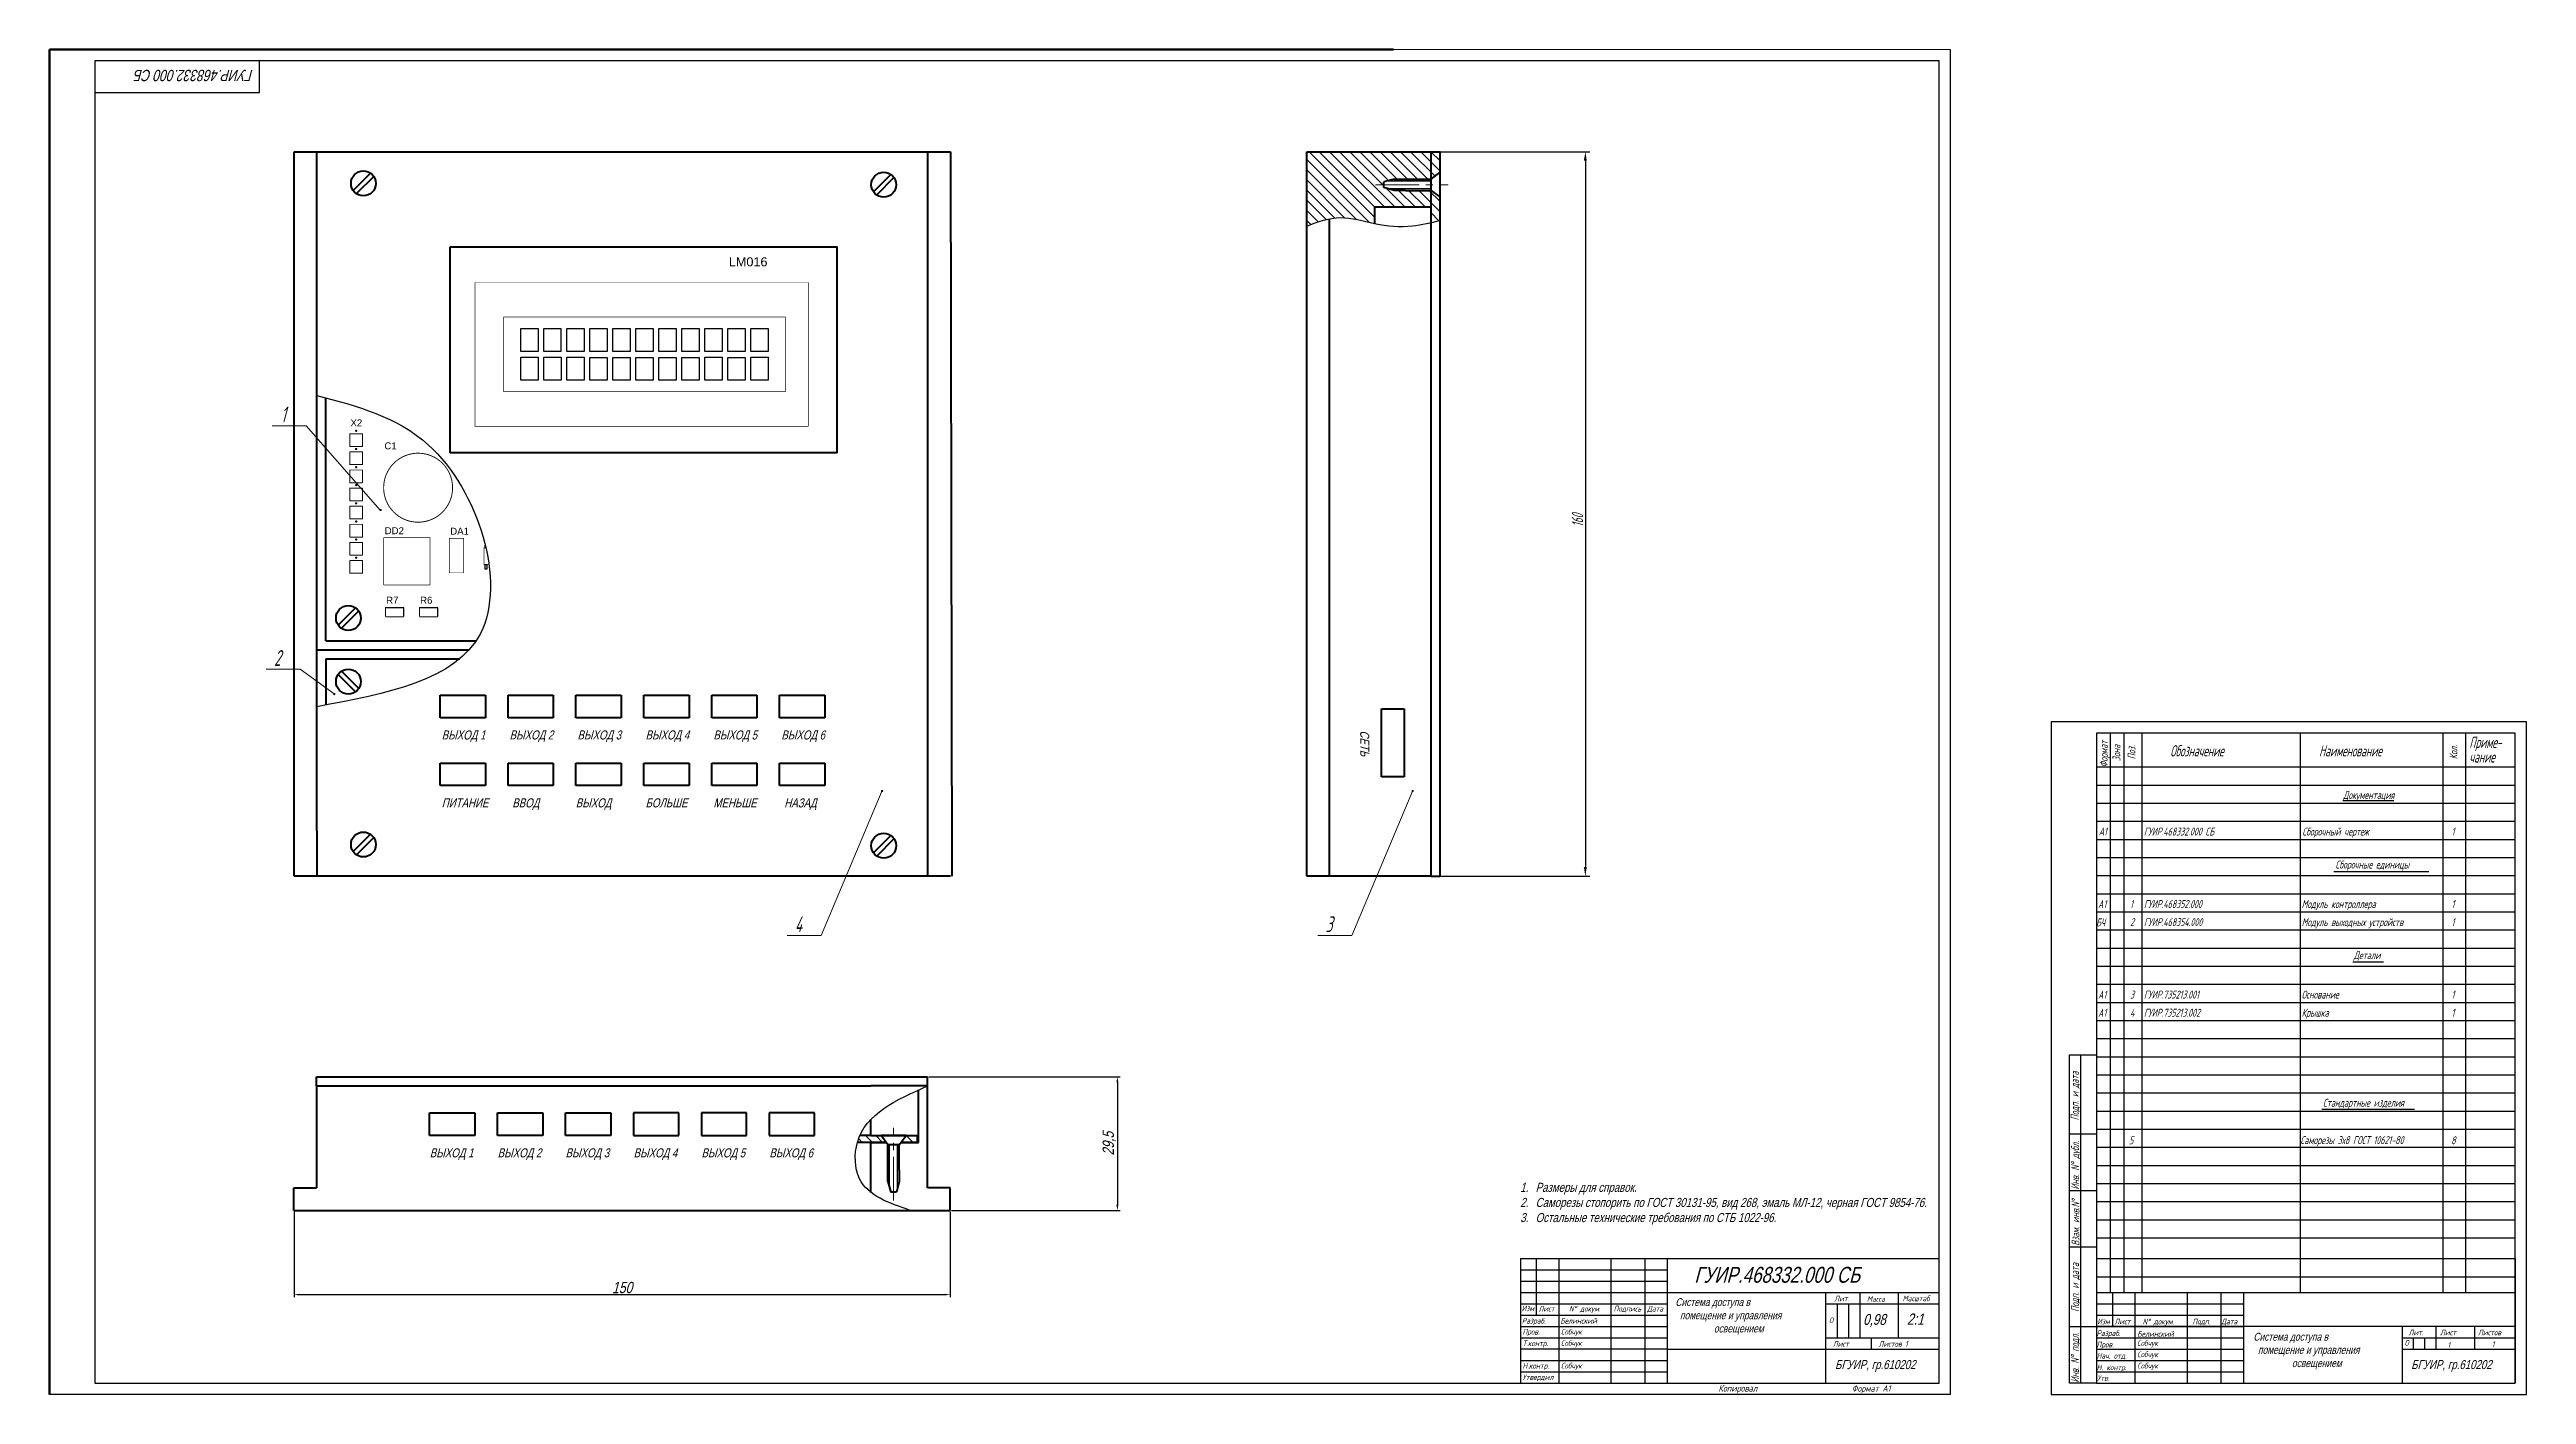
# Model space of a CAD drawing. Header units: millimetres. Extents: x 4478846 to 4492776, y 3796523 to 3799112.
# Drawn here: x 4485722 to 4486816, y 3797671 to 3798265 of the extents above; entities that cross this region are included whole.
import ezdxf
from ezdxf.enums import TextEntityAlignment as Align

# ---------------------------------------------------------------- set-up
doc = ezdxf.new("R2010")
doc.units = ezdxf.units.MM
doc.linetypes.add('CENTER2', pattern=[28.575, 19.05, -3.175, 3.175, -3.175])
doc.linetypes.add('HIDDEN2', pattern=[4.7625, 3.175, -1.5875])
doc.layers.get('0').update_dxf_attribs({"lineweight": 25})
doc.layers.get('Defpoints').update_dxf_attribs({"color": 5})
for name, color, linetype, lineweight in [('1', 1, 'Continuous', 40), ('2', 3, 'CENTER2', 20), ('3', 2, 'HIDDEN2', 20), ('dim', 7, 'Continuous', 20), ('TXT', 220, 'Continuous', 20), ('Рамка', 7, 'Continuous', 60)]:
    doc.layers.add(name, color=color, linetype=linetype, lineweight=lineweight)
for name, color, linetype in [('Mechanical16', 56, 'Continuous'), ('Mechanical4', 56, 'Continuous'), ('MultiLayer', 9, 'Continuous'), ('RAHMEN025', 7, 'Continuous'), ('TopOverlay', 2, 'Continuous'), ('Текст', 4, 'Continuous')]:
    doc.layers.add(name, color=color, linetype=linetype)
doc.styles.add('35', font='gostw.shx', dxfattribs={"width": 0.65, "oblique": 15, "height": 3.5})
doc.styles.add('5', font='gostw.shx', dxfattribs={"width": 0.75, "oblique": 15, "height": 5})
doc.styles.add('7', font='gostw.shx', dxfattribs={"width": 0.75, "oblique": 15, "height": 7})
doc.styles.add('ESKD', font='standarteskd.shx', dxfattribs={"width": 0.8, "oblique": 15})
doc.styles.add('GOSTW', font='GOSTW')
doc.styles.get("Standard").update_dxf_attribs({"font": 'arial.ttf'})
doc.styles.add('стиль1', font='romans.shx', dxfattribs={"width": 0.75, "oblique": 15, "height": 3.5})
doc.dimstyles.new('BUT$0', dxfattribs={"dimtxt": 3.5, "dimasz": 4, "dimexe": 2, "dimexo": 0, "dimgap": 1, "dimtad": 1, "dimdec": 4, "dimzin": 9, "dimdsep": 46, "dimtxsty": '35', "dimcen": 0, "dimclrd": 256, "dimclre": 256, "dimclrt": 256, "dimadec": 0, "dimazin": 0, "dimtfac": 0.7, "dimtdec": 4, "dimtmove": 0, "dimatfit": 0, "dimfxl": 1, "dimtolj": 1, "dimtzin": 9, "dimarcsym": 0})
doc.dimstyles.new('ISO-25', dxfattribs={"dimtxt": 2.5, "dimasz": 2.5, "dimexe": 1.25, "dimexo": 0.625, "dimtad": 1, "dimtxsty": 'Standard', "dimcen": 2.5, "dimadec": 0, "dimazin": 0, "dimtfac": 1, "dimtmove": 0, "dimatfit": 3, "dimfxl": 1, "dimarcsym": 0})

msp = doc.modelspace()

# ---------------------------------------------------------------- texts
at = {"oblique": 15, "width": 0.75}
for s, height, style, p in [('Приме-', 5, '5', (4486791.12121, 3797956.04685)), ('Обозначение', 5, '5', (4486658.9399, 3797952.27937)), ('Наименование', 5, '5', (4486724.71876, 3797952.27937)), ('чание', 5, '5', (4486791.12121, 3797949.59725)), ('%%uДокументация', 3.5, '35', (4486735.37545, 3797933.51141)), ('А1', 3.5, '35', (4486627.32142, 3797917.35736)), ('ГУИР.468332.000 СБ', 3.5, '35', (4486647.32142, 3797917.35736)), ('Сборочный чертеж', 3.5, '35', (4486717.32142, 3797917.35736)), ('1', 3.5, '35', (4486783.26502, 3797917.35736)), ('Сборочные единицы', 3.5, '35', (4486731.95519, 3797902.77617)), ('А1', 3.5, '35', (4486627.11401, 3797885.35736)), ('1', 3.5, '35', (4486641.19518, 3797885.35736)), ('ГУИР.468352.000', 3.5, '35', (4486647.32142, 3797885.35736)), ('Модуль контроллера', 3.5, '35', (4486717.04205, 3797885.35736)), ('1', 3.5, '35', (4486783.26502, 3797885.35736)), ('БЧ', 3.5, '35', (4486626.20367, 3797877.27127)), ('2', 3.5, '35', (4486641.19518, 3797877.35736)), ('ГУИР.468354.000', 3.5, '35', (4486647.32142, 3797877.35736)), ('Модуль выходных устройств', 3.5, '35', (4486717.04205, 3797877.35736)), ('1', 3.5, '35', (4486783.26502, 3797877.35736)), ('Детали', 3.5, '35', (4486740.0445, 3797862.77617)), ('А1', 3.5, '35', (4486627.11401, 3797845.35736)), ('А1', 3.5, '35', (4486627.11401, 3797837.35736)), ('3', 3.5, '35', (4486641.19518, 3797845.35736)), ('4', 3.5, '35', (4486641.19518, 3797837.35736)), ('ГУИР.735213.001', 3.5, '35', (4486647.32142, 3797845.35736)), ('ГУИР.735213.002', 3.5, '35', (4486647.32142, 3797837.35736)), ('Крышка ', 3.5, '35', (4486717.04205, 3797837.35736)), ('Основание', 3.5, '35', (4486717.04205, 3797845.35736)), ('1', 3.5, '35', (4486783.26502, 3797845.35736)), ('1', 3.5, '35', (4486783.26502, 3797837.35736)), ('Стандартные изделия', 3.5, '35', (4486726.44455, 3797797.59553)), ('5', 3.5, '35', (4486640.75574, 3797780.9948)), ('Саморезы 3х8 ГОСТ 10621-80', 3.5, '35', (4486716.50597, 3797781.10402)), ('8', 3.5, '35', (4486783.10559, 3797780.9948))]:
    msp.add_text(s, height=height, dxfattribs=dict(at, style=style)).set_placement(p)
for s, style, p in [('Формат', '35', (4486631.32701, 3797947.44661)), ('Зона', '35', (4486636.9307, 3797950.2193)), ('Поз.', '35', (4486643.61031, 3797951.02553)), ('Кол.', '35', (4486785.85185, 3797951.02553)), ('Подп. и дата', 'GOSTW', (4486618.48549, 3797791.55338)), ('Инв. N%%D дубл.', 'GOSTW', (4486618.66221, 3797760.9625)), ('Взам. инв.N%%D', 'GOSTW', (4486618.83894, 3797736.17177)), ('Подп. и дата', 'GOSTW', (4486618.59529, 3797706.95106)), ('Инв. N%%D подл.', 'GOSTW', (4486618.59529, 3797675.72929))]:
    msp.add_text(s, height=3.5, rotation=90, dxfattribs=dict(at, style=style)).set_placement(p)
at = {"insert": (4485811.83414, 3798250.55776), "char_height": 5, "attachment_point": 1, "rotation": 180, "style": 'ESKD'}
msp.add_mtext_dynamic_manual_height_columns('ГУИР.468332.000 СБ', width=101.2474268, gutter_width=20, heights=[0], dxfattribs=at)
at = {"insert": (4486021.95754, 3798172.76086), "char_height": 4, "attachment_point": 1}
msp.add_mtext_dynamic_manual_height_columns('LM016', width=40.9117523, gutter_width=12.5, heights=[0], dxfattribs=at)
at = {"insert": (4486448.64171, 3797726.84332), "char_height": 7, "attachment_point": 1, "style": 'ESKD'}
msp.add_mtext_dynamic_manual_height_columns('ГУИР.468332.000 СБ', width=101.2474268, gutter_width=20, heights=[0], dxfattribs=at)
at = {"width": 105.9279495, "attachment_point": 1, "style": 'ESKD'}
for s, insert, char_height in [('\\pxt1;  {\\H0.7x;Система доступа в \\P^Iпомещение и управления\\P^I^Iосвещением}', (4486437.26859, 3797713.04541), 5), ('\\pxt1;  {\\H0.7x;Система доступа в \\P^Iпомещение и управления\\P^I^Iосвещением}', (4486692.70595, 3797697.75674), 5), ('БГУИР, гр.610202 ', (4486510.8135, 3797685.69772), 4), ('БГУИР, гр.610202 ', (4486765.42455, 3797685.69823), 4)]:
    msp.add_mtext(s, dxfattribs=dict(at, insert=insert, char_height=char_height))
at = {"color": 7, "attachment_point": 1, "style": 'ESKD'}
for s, insert, char_height in [('0,98', (4486523.24568, 3797706.04309), 4.8), ('2:1 ', (4486542.58143, 3797706.25607), 5)]:
    msp.add_mtext_dynamic_manual_height_columns(s, width=101.2474268, gutter_width=20, heights=[0], dxfattribs=dict(at, insert=insert, char_height=char_height))
at = {"layer": '1', "style": '7', "oblique": 15, "width": 0.75}
for s, p in [('1', (4485825.05276, 3798099.87466)), ('2', (4485822.43605, 3797992.30078)), ('4', (4486052.70458, 3797874.72185)), ('3', (4486287.1657, 3797874.72185))]:
    msp.add_text(s, height=7, dxfattribs=at).set_placement(p, align=Align.CENTER)
at = {"layer": 'MultiLayer', "lineweight": -2, "char_height": 4, "attachment_point": 1, "style": 'ESKD'}
for s, insert in [('\\A1;\\pxi-1.7082,l2.7082,t2.7082;ВЫХОД 1', (4485891.07098, 3797963.78303)), ('\\A1;\\pxi-1.7082,l2.7082,t2.7082;ВЫХОД 2', (4485921.07098, 3797963.78303)), ('\\A1;\\pxi-1.7082,l2.7082,t2.7082;ВЫХОД 3', (4485951.07098, 3797963.78303)), ('\\A1;\\pxi-1.7082,l2.7082,t2.7082;ВЫХОД 4', (4485981.14945, 3797963.78303)), ('\\A1;\\pxi-1.7082,l2.7082,t2.7082;ВЫХОД 5', (4486011.14945, 3797963.78303)), ('\\A1;\\pxi-1.7082,l2.7082,t2.7082;ВЫХОД 6', (4486041.14945, 3797963.78303)), ('\\A1;\\pxi-1.7082,l2.7082,t2.7082;ПИТАНИЕ', (4485891.07098, 3797933.78303)), ('\\A1;\\pxi-1.7082,l2.7082,t2.7082; ВВОД', (4485921.07098, 3797933.78303)), ('\\A1;\\pxi-1.7082,l2.7082,t2.7082; ВЫХОД', (4485949.11954, 3797933.78303)), ('\\A1;\\pxi-1.7082,l2.7082,t2.7082;БОЛЬШЕ', (4485981.14945, 3797933.78303)), ('\\A1;\\pxi-1.7082,l2.7082,t2.7082;МЕНЬШЕ', (4486011.14945, 3797933.78303)), ('\\A1;\\pxi-1.7082,l2.7082,t2.7082;НАЗАД', (4486042.4554, 3797933.78303)), ('\\A1;\\pxi-1.7082,l2.7082,t2.7082;ВЫХОД 1', (4485885.79128, 3797779.2036)), ('\\A1;\\pxi-1.7082,l2.7082,t2.7082;ВЫХОД 2', (4485915.79128, 3797779.2036)), ('\\A1;\\pxi-1.7082,l2.7082,t2.7082;ВЫХОД 3', (4485945.79128, 3797779.2036)), ('\\A1;\\pxi-1.7082,l2.7082,t2.7082;ВЫХОД 4', (4485975.86975, 3797779.2036)), ('\\A1;\\pxi-1.7082,l2.7082,t2.7082;ВЫХОД 5', (4486005.86975, 3797779.2036)), ('\\A1;\\pxi-1.7082,l2.7082,t2.7082;ВЫХОД 6', (4486035.86975, 3797779.2036))]:
    msp.add_mtext_dynamic_manual_height_columns(s, width=187.5961338, gutter_width=50, heights=[52], dxfattribs=dict(at, insert=insert))
at = {"layer": 'MultiLayer', "lineweight": -2, "insert": (4486304.98759, 3797967.78992), "char_height": 4, "attachment_point": 1, "rotation": 270, "style": 'ESKD'}
msp.add_mtext_dynamic_manual_height_columns('\\A1;\\pxi-1.7082,l2.7082,t2.7082;СЕТЬ', width=187.5961338, gutter_width=50, heights=[52], dxfattribs=at)
at = {"layer": 'MultiLayer', "color": 7, "lineweight": -2, "insert": (4486367.69038, 3797763.97119), "char_height": 4, "attachment_point": 1, "style": 'ESKD'}
msp.add_mtext_dynamic_manual_height_columns('\\A1;\\pxi-1.7082,l2.7082,t2.7082;1.^IРазмеры для справок.\\P2.^IСаморезы стопорить по ГОСТ 30131-95, вид 268, эмаль МЛ-12, черная ГОСТ 9854-76.{\\A0;\\P3.^IОстальные технические требования по СТБ 1022-96.}', width=187.5961338, gutter_width=50, heights=[74.00186], dxfattribs=at)
at = {"layer": 'TopOverlay'}
for s, p in [('X2', (4485854.74961, 3798098.11984)), ('C1', (4485869.73441, 3798087.94024)), ('DD2', (4485869.86481, 3798050.46984)), ('DA1', (4485898.83521, 3798050.26944)), ('R7', (4485870.51161, 3798019.78304)), ('R6', (4485885.51161, 3798019.78304))]:
    msp.add_text(s, height=3.048, dxfattribs=at).set_placement(p)
at = {"layer": 'Текст', "style": 'стиль1', "oblique": 15, "width": 0.75}
for s, height, p in [('Изм', 2.5, (4486372.30953, 3797707.27858)), ('Лист', 2.5, (4486379.78529, 3797707.12827)), ('N%%d докум. ', 2.5, (4486393.24126, 3797707.12827)), ('Подпись', 2.5, (4486412.98437, 3797707.12827)), ('Дата', 2.5, (4486427.77257, 3797707.12827)), ('Лит.', 2.5, (4486510.48237, 3797711.57609)), ('Масса', 2.5, (4486524.88388, 3797711.40496)), ('Масштаб', 2.5, (4486540.66482, 3797711.69316)), ('Разраб.', 2.5, (4486372.42569, 3797701.79431)), ('Пров.', 2.5, (4486372.7266, 3797696.96219)), ('Белинский', 2.5, (4486389.42569, 3797701.79431)), ('Собчук', 2.5, (4486389.7266, 3797696.96219)), ('О  ', 2.5, (4486508.15073, 3797701.99745)), ('Разраб.', 2.5, (4486626.42707, 3797696.33223)), ('Изм', 2.5, (4486626.65436, 3797701.46125)), ('Лист', 2.5, (4486634.31111, 3797701.46125)), ('Белинский', 2.5, (4486644.34807, 3797696.00455)), ('N%%d докум.', 2.5, (4486646.75332, 3797701.46125)), ('Подп.', 2.5, (4486668.76646, 3797701.46125)), ('Дата', 2.5, (4486681.51434, 3797701.46125)), ('Лит.', 2.5, (4486764.29333, 3797696.62547)), ('Лист', 2.5, (4486778.20371, 3797696.62547)), ('Листов', 2.5, (4486794.96905, 3797696.62547)), ('Т.контр.', 2.5, (4486372.7266, 3797691.84506)), ('Собчук', 2.5, (4486389.7266, 3797691.96219)), ('Лист   ', 2.5, (4486509.85687, 3797691.57609)), ('Листов 1', 2.5, (4486530.06514, 3797691.57609)), ('Пров.', 2.5, (4486626.42707, 3797691.29015)), ('Нач. отд.', 2.5, (4486626.46484, 3797686.335)), ('Собчук', 2.5, (4486644.33765, 3797691.9627)), ('Собчук', 2.5, (4486644.33765, 3797686.9627)), ('1', 2.5, (4486781.46138, 3797691.12467)), ('Утвердил', 2.5, (4486372.7266, 3797676.90323)), ('Н.контр.', 2.5, (4486372.7266, 3797681.92284)), ('Собчук', 2.5, (4486389.7266, 3797681.96219)), ('Н. контр.', 2.5, (4486626.46484, 3797681.20598)), ('Утв.', 2.5, (4486626.65436, 3797676.51163)), ('Собчук', 2.5, (4486644.33765, 3797681.9627)), ('Копировал', 3, (4486459.29993, 3797671.7609)), ('Формат А1', 2.75, (4486518.2285, 3797671.7609))]:
    msp.add_text(s, height=height, dxfattribs=at).set_placement(p)
at = {"layer": 'Текст', "color": 7, "style": 'стиль1', "oblique": 15, "width": 0.75}
msp.add_text('О', height=2.5, dxfattribs=at).set_placement((4486762.52259, 3797692.05076))
at = {"layer": 'Текст', "style": 'стиль1', "oblique": 15, "width": 0.75, "flags": 4}
msp.add_attdef('1', text='1', height=2.5, dxfattribs=at).set_placement((4486801.66712, 3797691.49141), align=Align.CENTER)

# ---------------------------------------------------------------- blocks, each defined once
blk = doc.blocks.new('*D412')
at = {"layer": 'Defpoints', "color": 0, "transparency": 16777216}
for p in [(4486336.3, 3798219.4), (4486336.3, 3797899.4), (4486400.5, 3797899.4)]:
    blk.add_point(p, dxfattribs=at)
at = {"layer": 'dim', "lineweight": -2, "transparency": 16777216}
for p, q in [((4486336.3, 3798219.4), (4486402.5, 3798219.4)), ((4486400.5, 3798215.4), (4486400.5, 3797903.4)), ((4486336.3, 3797899.4), (4486402.5, 3797899.4))]:
    blk.add_line(p, q, dxfattribs=at)
at = {"layer": 'dim', "transparency": 16777216}
for points in [[(4486399.8, 3798215.4), (4486401.1, 3798215.4), (4486400.5, 3798219.4)], [(4486399.8, 3797903.4), (4486401.1, 3797903.4), (4486400.5, 3797899.4)]]:
    blk.add_solid(points, dxfattribs=at)
at = {"layer": 'dim', "transparency": 16777216, "insert": (4486397, 3798056.6), "char_height": 5, "attachment_point": 5, "rotation": 90, "style": '5'}
blk.add_mtext('\\A1;160', dxfattribs=at)
blk = doc.blocks.new('*D443')
at = {"layer": 'Defpoints', "color": 0, "transparency": 16777216}
for p in [(4485829.8, 3797751.8), (4486119.8, 3797751.8), (4486119.8, 3797714.6)]:
    blk.add_point(p, dxfattribs=at)
at = {"layer": 'dim', "color": 0, "lineweight": -2, "transparency": 16777216}
for p, q in [((4485829.8, 3797751.2), (4485829.8, 3797713.4)), ((4486119.8, 3797751.2), (4486119.8, 3797713.4)), ((4485832.3, 3797714.6), (4486117.3, 3797714.6))]:
    blk.add_line(p, q, dxfattribs=at)
at = {"layer": 'dim', "color": 0, "transparency": 16777216}
for points in [[(4485832.3, 3797715), (4485832.3, 3797714.2), (4485829.8, 3797714.6)], [(4486117.3, 3797715), (4486117.3, 3797714.2), (4486119.8, 3797714.6)]]:
    blk.add_solid(points, dxfattribs=at)
at = {"layer": 'dim', "color": 0, "transparency": 16777216, "insert": (4485974.8, 3797717.7), "char_height": 2.5, "attachment_point": 5, "style": 'ESKD'}
blk.add_mtext('{\\H2x;150}', dxfattribs=at)
blk = doc.blocks.new('*D444')
at = {"layer": 'Defpoints', "color": 0, "transparency": 16777216}
for p in [(4486109.8, 3797810.8), (4486119.8, 3797751.8), (4486193.7, 3797751.8)]:
    blk.add_point(p, dxfattribs=at)
at = {"layer": 'dim', "color": 0, "lineweight": -2, "transparency": 16777216}
for p, q in [((4486110.4, 3797810.8), (4486194.9, 3797810.8)), ((4486193.7, 3797808.3), (4486193.7, 3797754.3)), ((4486120.4, 3797751.8), (4486194.9, 3797751.8))]:
    blk.add_line(p, q, dxfattribs=at)
at = {"layer": 'dim', "color": 0, "transparency": 16777216}
for points in [[(4486193.2, 3797808.3), (4486194.1, 3797808.3), (4486193.7, 3797810.8)], [(4486193.2, 3797754.3), (4486194.1, 3797754.3), (4486193.7, 3797751.8)]]:
    blk.add_solid(points, dxfattribs=at)
at = {"layer": 'dim', "color": 0, "transparency": 16777216, "insert": (4486190.1, 3797781.3), "char_height": 2.5, "width": 6.575, "attachment_point": 5, "rotation": 90, "style": 'ESKD'}
blk.add_mtext('{\\H2x;29,5}', dxfattribs=at)

# ---------------------------------------------------------------- dimensions: what is measured, and where the dimension line sits
at = {"layer": 'dim'}
dim = msp.add_linear_dim(base=(4486400.46795, 3797899.39844), p1=(4486336.34835, 3798219.39844), p2=(4486336.34835, 3797899.39844), angle=90, dimstyle='BUT$0', override={"dimlfac": 0.5, "dimtxsty": '5'}, dxfattribs=at)
dim.commit()
dim.dimension.update_dxf_attribs({"geometry": '*D412', "text_midpoint": (4486400.46795, 3798056.56388), "dimtype": 160})
dim = msp.add_linear_dim(base=(4486193.66045, 3797751.81901), p1=(4486109.78525, 3797810.81901), p2=(4486119.78525, 3797751.81901), angle=90, text='{\\H2x;29,5}', dimstyle='ISO-25', override={"dimtxsty": 'ESKD'}, dxfattribs=at)
dim.commit()
dim.dimension.update_dxf_attribs({"geometry": '*D444', "text_midpoint": (4486190.05926, 3797781.31901)})
dim = msp.add_linear_dim(base=(4486119.78525, 3797714.62183), p1=(4485829.78525, 3797751.81901), p2=(4486119.78525, 3797751.81901), text='{\\H2x;150}', dimstyle='ISO-25', override={"dimtxsty": 'ESKD'}, dxfattribs=at)
dim.commit()
dim.dimension.update_dxf_attribs({"geometry": '*D443', "text_midpoint": (4485974.78525, 3797717.74683)})

# ---------------------------------------------------------------- hatches: boundary and pattern name
at = {"transparency": 33554687}
h = msp.add_hatch(dxfattribs=at)
h.set_pattern_fill('ANSI31', color=256, angle=90)
h.set_pattern_definition([(135, (4484377.3277, 3797758.624), (-2.245064, -2.245064), [])])
edge = h.paths.add_edge_path()
edge.add_line((4486332.34835, 3798202.33104), (4486321.06092, 3798202.33104))
edge.add_line((4486321.06092, 3798202.33104), (4486316.06092, 3798202.33104))
edge.add_line((4486316.06092, 3798202.33104), (4486311.34835, 3798203.59377))
edge.add_line((4486311.34835, 3798203.59377), (4486311.34835, 3798206.07275))
edge.add_line((4486311.34835, 3798206.07275), (4486316.06092, 3798207.33548))
edge.add_line((4486316.06092, 3798207.33548), (4486321.06092, 3798207.33548))
edge.add_line((4486321.06092, 3798207.33548), (4486332.34835, 3798207.33548))
edge.add_line((4486332.34835, 3798207.33548), (4486332.34835, 3798219.39844))
edge.add_line((4486332.34835, 3798219.39844), (4486277.34835, 3798219.39844))
edge.add_line((4486277.34835, 3798219.39844), (4486277.34835, 3798186.58146))
edge.add_spline(control_points=[(4486277.34835, 3798186.58146), (4486280.67749, 3798187.81002), (4486284.00663, 3798189.03858), (4486287.34835, 3798189.73217)], knot_values=[0, 0, 0, 0, 10.3241204238, 10.3241204238, 10.3241204238, 10.3241204238], degree=3, periodic=0)
edge.add_spline(control_points=[(4486287.34835, 3798189.73217), (4486288.96725, 3798190.06819), (4486295.57172, 3798190.92522), (4486302.2489, 3798188.69166), (4486307.34835, 3798187.63975)], knot_values=[10.3241204238, 10.3241204238, 10.3241204238, 10.3241204238, 15.3256491083, 30.6911698544, 30.6911698544, 30.6911698544, 30.691169855], degree=3, periodic=0)
edge.add_line((4486307.34835, 3798187.63975), (4486307.34835, 3798194.85326))
edge.add_line((4486307.34835, 3798194.85326), (4486332.34835, 3798194.85326))
edge.add_line((4486332.34835, 3798194.85326), (4486332.34835, 3798202.33104))
h.paths.add_polyline_path([(4486336.34835, 3798219.39844), (4486332.34835, 3798219.39844), (4486332.34835, 3798207.33548), (4486336.34835, 3798210.33219)])
edge = h.paths.add_edge_path()
edge.add_line((4486336.34835, 3798199.33433), (4486332.34835, 3798202.33104))
edge.add_line((4486332.34835, 3798202.33104), (4486332.34835, 3798194.85326))
edge.add_line((4486332.34835, 3798194.85326), (4486332.34835, 3798188.13228))
edge.add_spline(control_points=[(4486332.34835, 3798188.13228), (4486333.683, 3798188.43348), (4486335.01568, 3798188.75373), (4486336.34835, 3798189.07398)], knot_values=[55.857678505, 55.857678505, 55.857678505, 55.857678505, 59.9497478008, 59.9497478008, 59.9497478008, 59.9497478008], degree=3, periodic=0)
edge.add_line((4486336.34835, 3798189.07398), (4486336.34835, 3798199.33433))
h = msp.add_hatch()
h.set_pattern_fill('ANSI31', color=256, angle=270)
h.set_pattern_definition([(315, (4489195.123, 3797878.0435), (2.245064, 2.245064), [])])
h.paths.add_polyline_path([(4486107.61156, 3797782.18059), (4486107.61479, 3797782.1926), (4486107.61802, 3797782.20461), (4486107.60833, 3797782.16857)])
h.paths.add_polyline_path([(4486107.62447, 3797782.22863), (4486107.62769, 3797782.24063), (4486107.61802, 3797782.20461), (4486107.62125, 3797782.21662)])
h.paths.add_polyline_path([(4486107.63735, 3797782.27662), (4486107.62769, 3797782.24063), (4486107.63091, 3797782.25263), (4486107.63413, 3797782.26463)])
h.paths.add_polyline_path([(4486107.63735, 3797782.27662), (4486107.64057, 3797782.28862), (4486107.64378, 3797782.30061), (4486107.64699, 3797782.3126)])
h.paths.add_polyline_path([(4486107.6502, 3797782.32458), (4486107.65341, 3797782.33656), (4486107.65661, 3797782.34854), (4486107.64699, 3797782.3126)])
h.paths.add_polyline_path([(4486107.66302, 3797782.3725), (4486107.66622, 3797782.38447), (4486107.65661, 3797782.34854), (4486107.65982, 3797782.36052)])
h.paths.add_polyline_path([(4486107.67581, 3797782.42037), (4486107.66622, 3797782.38447), (4486107.66942, 3797782.39644), (4486107.67262, 3797782.4084)])
h.paths.add_polyline_path([(4486107.67581, 3797782.42037), (4486107.679, 3797782.43233), (4486107.68219, 3797782.44429), (4486107.68538, 3797782.45625)])
h.paths.add_polyline_path([(4486107.68857, 3797782.4682), (4486107.69176, 3797782.48015), (4486107.69494, 3797782.4921), (4486107.68538, 3797782.45625)])
h.paths.add_polyline_path([(4486107.7013, 3797782.51599), (4486107.70448, 3797782.52793), (4486107.69494, 3797782.4921), (4486107.69812, 3797782.50404)])
h.paths.add_polyline_path([(4486107.71399, 3797782.56373), (4486107.70448, 3797782.52793), (4486107.70765, 3797782.53986), (4486107.71082, 3797782.5518)])
h.paths.add_polyline_path([(4486107.71399, 3797782.56373), (4486107.71716, 3797782.57566), (4486107.72033, 3797782.58758), (4486107.72349, 3797782.59951)])
h.paths.add_polyline_path([(4486107.72666, 3797782.61143), (4486107.72982, 3797782.62335), (4486107.73298, 3797782.63526), (4486107.72349, 3797782.59951)])
h.paths.add_polyline_path([(4486107.73929, 3797782.65908), (4486107.74244, 3797782.67099), (4486107.73298, 3797782.63526), (4486107.73613, 3797782.64717)])
h.paths.add_polyline_path([(4486107.75188, 3797782.70669), (4486107.74244, 3797782.67099), (4486107.74559, 3797782.68289), (4486107.74874, 3797782.69479)])
h.paths.add_polyline_path([(4486107.75188, 3797782.70669), (4486107.75503, 3797782.71859), (4486107.75817, 3797782.73048), (4486107.76131, 3797782.74237)])
h.paths.add_polyline_path([(4486107.76444, 3797782.75426), (4486107.76758, 3797782.76614), (4486107.77071, 3797782.77802), (4486107.76131, 3797782.74237)])
h.paths.add_polyline_path([(4486107.77697, 3797782.80178), (4486107.7801, 3797782.81365), (4486107.77071, 3797782.77802), (4486107.77384, 3797782.7899)])
h.paths.add_polyline_path([(4486107.78946, 3797782.84925), (4486107.7801, 3797782.81365), (4486107.78322, 3797782.82552), (4486107.78634, 3797782.83739)])
h.paths.add_polyline_path([(4486107.78946, 3797782.84925), (4486107.79258, 3797782.86111), (4486107.79569, 3797782.87297), (4486107.79881, 3797782.88482)])
h.paths.add_polyline_path([(4486107.80192, 3797782.89668), (4486107.80502, 3797782.90853), (4486107.80813, 3797782.92037), (4486107.79881, 3797782.88482)])
h.paths.add_polyline_path([(4486107.81433, 3797782.94406), (4486107.81743, 3797782.95589), (4486107.80813, 3797782.92037), (4486107.81123, 3797782.93222)])
h.paths.add_polyline_path([(4486107.82671, 3797782.99139), (4486107.81743, 3797782.95589), (4486107.82053, 3797782.96773), (4486107.82362, 3797782.97956)])
h.paths.add_polyline_path([(4486107.82671, 3797782.99139), (4486107.8298, 3797783.00322), (4486107.83289, 3797783.01504), (4486107.83597, 3797783.02686)])
h.paths.add_polyline_path([(4486107.83905, 3797783.03868), (4486107.84213, 3797783.05049), (4486107.84521, 3797783.0623), (4486107.83597, 3797783.02686)])
h.paths.add_polyline_path([(4486107.85136, 3797783.08591), (4486107.85443, 3797783.09771), (4486107.84521, 3797783.0623), (4486107.84829, 3797783.07411)])
h.paths.add_polyline_path([(4486107.86362, 3797783.1331), (4486107.85443, 3797783.09771), (4486107.85749, 3797783.10951), (4486107.86056, 3797783.12131)])
h.paths.add_polyline_path([(4486107.86362, 3797783.1331), (4486107.86668, 3797783.14489), (4486107.86974, 3797783.15668), (4486107.87279, 3797783.16846)])
h.paths.add_polyline_path([(4486107.87585, 3797783.18024), (4486107.87889, 3797783.19202), (4486107.88194, 3797783.20379), (4486107.87279, 3797783.16846)])
h.paths.add_polyline_path([(4486107.88803, 3797783.22733), (4486107.89107, 3797783.2391), (4486107.88194, 3797783.20379), (4486107.88499, 3797783.21557)])
h.paths.add_polyline_path([(4486107.90017, 3797783.27438), (4486107.89107, 3797783.2391), (4486107.8941, 3797783.25086), (4486107.89714, 3797783.26262)])
h.paths.add_polyline_path([(4486107.90017, 3797783.27438), (4486107.9032, 3797783.28613), (4486107.90623, 3797783.29788), (4486107.90925, 3797783.30963)])
h.paths.add_polyline_path([(4486107.91227, 3797783.32137), (4486107.91529, 3797783.33311), (4486107.91831, 3797783.34485), (4486107.90925, 3797783.30963)])
h.paths.add_polyline_path([(4486107.92433, 3797783.36831), (4486107.92734, 3797783.38004), (4486107.91831, 3797783.34485), (4486107.92132, 3797783.35658)])
h.paths.add_polyline_path([(4486107.93634, 3797783.4152), (4486107.92734, 3797783.38004), (4486107.93034, 3797783.39176), (4486107.93334, 3797783.40348)])
h.paths.add_polyline_path([(4486107.93634, 3797783.4152), (4486107.93934, 3797783.42692), (4486107.94234, 3797783.43863), (4486107.94533, 3797783.45034)])
h.paths.add_polyline_path([(4486107.94832, 3797783.46204), (4486107.9513, 3797783.47374), (4486107.95429, 3797783.48544), (4486107.94533, 3797783.45034)])
h.paths.add_polyline_path([(4486107.96024, 3797783.50883), (4486107.96322, 3797783.52052), (4486107.95429, 3797783.48544), (4486107.95727, 3797783.49714)])
h.paths.add_polyline_path([(4486107.97213, 3797783.55557), (4486107.96322, 3797783.52052), (4486107.96619, 3797783.53221), (4486107.96916, 3797783.54389)])
h.paths.add_polyline_path([(4486107.97213, 3797783.55557), (4486107.97509, 3797783.56724), (4486107.97805, 3797783.57892), (4486107.98101, 3797783.59059)])
h.paths.add_polyline_path([(4486107.98396, 3797783.60225), (4486107.98692, 3797783.61392), (4486107.98987, 3797783.62558), (4486107.98101, 3797783.59059)])
h.paths.add_polyline_path([(4486107.99575, 3797783.64888), (4486107.9987, 3797783.66053), (4486107.98987, 3797783.62558), (4486107.99281, 3797783.63723)])
h.paths.add_polyline_path([(4486108.0075, 3797783.69546), (4486107.9987, 3797783.66053), (4486108.00163, 3797783.67218), (4486108.00457, 3797783.68382)])
h.paths.add_polyline_path([(4486108.0075, 3797783.69546), (4486108.01043, 3797783.7071), (4486108.01335, 3797783.71873), (4486108.01628, 3797783.73036)])
h.paths.add_polyline_path([(4486108.0192, 3797783.74199), (4486108.02211, 3797783.75361), (4486108.02503, 3797783.76523), (4486108.01628, 3797783.73036)])
h.paths.add_polyline_path([(4486108.03085, 3797783.78846), (4486108.03375, 3797783.80007), (4486108.02503, 3797783.76523), (4486108.02794, 3797783.77685)])
h.paths.add_polyline_path([(4486108.04245, 3797783.83488), (4486108.03375, 3797783.80007), (4486108.03665, 3797783.81168), (4486108.03955, 3797783.82328)])
h.paths.add_polyline_path([(4486108.04245, 3797783.83488), (4486108.04534, 3797783.84647), (4486108.04823, 3797783.85807), (4486108.05112, 3797783.86966)])
h.paths.add_polyline_path([(4486108.054, 3797783.88124), (4486108.05688, 3797783.89282), (4486108.05976, 3797783.9044), (4486108.05112, 3797783.86966)])
h.paths.add_polyline_path([(4486108.0655, 3797783.92755), (4486108.06837, 3797783.93912), (4486108.05976, 3797783.9044), (4486108.06263, 3797783.91598)])
h.paths.add_polyline_path([(4486108.07696, 3797783.9738), (4486108.06837, 3797783.93912), (4486108.07124, 3797783.95068), (4486108.0741, 3797783.96225)])
h.paths.add_polyline_path([(4486108.07696, 3797783.9738), (4486108.07981, 3797783.98536), (4486108.08266, 3797783.99691), (4486108.08551, 3797784.00846)])
h.paths.add_polyline_path([(4486108.08836, 3797784.02), (4486108.0912, 3797784.03154), (4486108.09404, 3797784.04308), (4486108.08551, 3797784.00846)])
h.paths.add_polyline_path([(4486108.09971, 3797784.06614), (4486108.10254, 3797784.07767), (4486108.09404, 3797784.04308), (4486108.09688, 3797784.05461)])
h.paths.add_polyline_path([(4486108.11101, 3797784.11223), (4486108.10254, 3797784.07767), (4486108.10537, 3797784.08919), (4486108.10819, 3797784.10071)])
h.paths.add_polyline_path([(4486108.11101, 3797784.11223), (4486108.11382, 3797784.12374), (4486108.11664, 3797784.13525), (4486108.11945, 3797784.14675)])
h.paths.add_polyline_path([(4486108.12225, 3797784.15825), (4486108.12506, 3797784.16975), (4486108.12786, 3797784.18124), (4486108.11945, 3797784.14675)])
h.paths.add_polyline_path([(4486108.13345, 3797784.20422), (4486108.13624, 3797784.21571), (4486108.12786, 3797784.18124), (4486108.13065, 3797784.19274)])
h.paths.add_polyline_path([(4486108.14459, 3797784.25014), (4486108.13624, 3797784.21571), (4486108.13902, 3797784.22719), (4486108.14181, 3797784.23866)])
h.paths.add_polyline_path([(4486108.14459, 3797784.25014), (4486108.14736, 3797784.2616), (4486108.15014, 3797784.27307), (4486108.1529, 3797784.28453)])
h.paths.add_polyline_path([(4486108.15567, 3797784.29599), (4486108.15843, 3797784.30744), (4486108.16119, 3797784.31889), (4486108.1529, 3797784.28453)])
h.paths.add_polyline_path([(4486108.1667, 3797784.34179), (4486108.16945, 3797784.35322), (4486108.16119, 3797784.31889), (4486108.16395, 3797784.33034)])
h.paths.add_polyline_path([(4486108.17767, 3797784.38752), (4486108.16945, 3797784.35322), (4486108.17219, 3797784.36466), (4486108.17494, 3797784.37609)])
h.paths.add_polyline_path([(4486108.17767, 3797784.38752), (4486108.18041, 3797784.39895), (4486108.18314, 3797784.41037), (4486108.18587, 3797784.42179)])
h.paths.add_polyline_path([(4486108.18859, 3797784.4332), (4486108.19131, 3797784.44461), (4486108.19403, 3797784.45602), (4486108.18587, 3797784.42179)])
h.paths.add_polyline_path([(4486108.19945, 3797784.47882), (4486108.20216, 3797784.49021), (4486108.19403, 3797784.45602), (4486108.19674, 3797784.46742)])
h.paths.add_polyline_path([(4486108.21026, 3797784.52438), (4486108.20216, 3797784.49021), (4486108.20486, 3797784.5016), (4486108.20756, 3797784.51299)])
h.paths.add_polyline_path([(4486108.21026, 3797784.52438), (4486108.21295, 3797784.53576), (4486108.21564, 3797784.54713), (4486108.21832, 3797784.5585)])
h.paths.add_polyline_path([(4486108.221, 3797784.56987), (4486108.22368, 3797784.58124), (4486108.22635, 3797784.5926), (4486108.21832, 3797784.5585)])
h.paths.add_polyline_path([(4486108.23169, 3797784.61531), (4486108.23435, 3797784.62666), (4486108.22635, 3797784.5926), (4486108.22902, 3797784.60396)])
h.paths.add_polyline_path([(4486108.24232, 3797784.66068), (4486108.23435, 3797784.62666), (4486108.23701, 3797784.638), (4486108.23966, 3797784.64935)])
h.paths.add_polyline_path([(4486108.24232, 3797784.66068), (4486108.24496, 3797784.67202), (4486108.24761, 3797784.68335), (4486108.25025, 3797784.69468)])
h.paths.add_polyline_path([(4486108.25288, 3797784.706), (4486108.25552, 3797784.71732), (4486108.25814, 3797784.72863), (4486108.25025, 3797784.69468)])
h.paths.add_polyline_path([(4486108.26339, 3797784.75125), (4486108.26601, 3797784.76255), (4486108.25814, 3797784.72863), (4486108.26077, 3797784.73994)])
h.paths.add_polyline_path([(4486108.27384, 3797784.79644), (4486108.26601, 3797784.76255), (4486108.26862, 3797784.77385), (4486108.27123, 3797784.78515)])
h.paths.add_polyline_path([(4486105.24705, 3797781.81901), (4486105.24705, 3797784.81901), (4486100.28418, 3797784.81901), (4486098.03665, 3797781.81901)])
h.paths.add_polyline_path([(4486091.53385, 3797781.81901), (4486089.28632, 3797784.81901), (4486079.86992, 3797784.81901), (4486078.78525, 3797781.81901)])

# ---------------------------------------------------------------- linework, layer by layer
for p, q in [((4486556.7644, 3798259.5109), (4485741.7644, 3798259.5109)), ((4485741.7644, 3798259.5109), (4485741.7644, 3797675.5109)), ((4485814.53288, 3798245.5109), (4485814.53288, 3798259.5109)), ((4486556.7644, 3797675.5109), (4486556.7644, 3798259.5109)), ((4485741.7644, 3798245.5109), (4485814.51036, 3798245.5109)), ((4486313.2664, 3798206.58669), (4486332.34835, 3798206.58669)), ((4486313.2664, 3798203.07983), (4486332.34835, 3798203.07983)), ((4486606.37545, 3797967.51141), (4486606.37545, 3797670.51141)), ((4486811.37545, 3797939.51141), (4486626.37545, 3797939.51141)), ((4486811.37545, 3797931.51141), (4486626.37545, 3797931.51141)), ((4486811.37545, 3797923.51141), (4486626.37545, 3797923.51141)), ((4486811.37545, 3797915.51141), (4486626.37545, 3797915.51141)), ((4486811.37545, 3797907.51141), (4486626.37545, 3797907.51141)), ((4486811.37545, 3797899.51141), (4486626.37545, 3797899.51141)), ((4486731.21264, 3797901.51091), (4486773.25404, 3797901.51091)), ((4486811.37545, 3797891.51141), (4486626.37545, 3797891.51141)), ((4486811.37545, 3797883.51141), (4486626.37545, 3797883.51141)), ((4486811.37545, 3797875.51141), (4486626.37545, 3797875.51141)), ((4486811.37545, 3797867.51141), (4486626.37545, 3797867.51141)), ((4486811.37545, 3797859.51141), (4486626.37545, 3797859.51141)), ((4486739.68576, 3797861.51091), (4486753.22194, 3797861.51091)), ((4486811.37545, 3797851.51141), (4486626.37545, 3797851.51141)), ((4486811.37545, 3797843.51141), (4486626.37545, 3797843.51141)), ((4486811.37545, 3797835.51141), (4486626.37545, 3797835.51141)), ((4486811.37545, 3797827.51141), (4486626.37545, 3797827.51141)), ((4486811.37545, 3797819.51141), (4486626.37545, 3797819.51141)), ((4486811.37545, 3797811.51141), (4486626.37545, 3797811.51141)), ((4486811.37545, 3797803.51141), (4486626.37545, 3797803.51141)), ((4486811.37545, 3797795.51141), (4486626.37545, 3797795.51141)), ((4486811.37545, 3797787.51141), (4486626.37545, 3797787.51141)), ((4486725.89349, 3797796.54318), (4486766.84874, 3797796.54318)), ((4486093.03182, 3797761.73706), (4486093.03182, 3797780.81901)), ((4486096.53868, 3797761.73706), (4486096.53868, 3797780.81901)), ((4486811.37545, 3797779.51141), (4486626.37545, 3797779.51141)), ((4486811.37545, 3797771.51141), (4486626.37545, 3797771.51141)), ((4486371.7644, 3797725.5109), (4486436.7644, 3797725.5109)), ((4486371.7644, 3797720.5109), (4486436.7644, 3797720.5109)), ((4486371.7644, 3797715.5109), (4486436.7644, 3797715.5109)), ((4486511.7644, 3797710.5109), (4486511.7644, 3797695.5109)), ((4486516.7644, 3797710.5109), (4486516.7644, 3797695.5109)), ((4486626.37545, 3797710.51141), (4486691.37545, 3797710.51141)), ((4486371.7644, 3797700.5109), (4486436.7644, 3797700.5109)), ((4486371.7644, 3797695.5109), (4486436.7644, 3797695.5109)), ((4486436.7644, 3797690.5109), (4486371.7644, 3797690.5109)), ((4486371.7644, 3797685.5109), (4486436.7644, 3797685.5109)), ((4486371.7644, 3797680.5109), (4486436.7644, 3797680.5109)), ((4485741.7644, 3797675.5109), (4486556.7644, 3797675.5109)), ((4486606.37545, 3797670.51141), (4486816.37545, 3797670.51141))]:
    msp.add_line(p, q)
for points in [[(4486371.7644, 3797730.5109), (4486556.7644, 3797730.5109)], [(4486371.7644, 3797730.5109), (4486371.7644, 3797675.5109)], [(4486378.7644, 3797730.5109), (4486378.7644, 3797705.5109)], [(4486388.7644, 3797730.5109), (4486388.7644, 3797675.5109)], [(4486411.7644, 3797730.5109), (4486411.7644, 3797675.5109)], [(4486426.7644, 3797730.5109), (4486426.7644, 3797675.5109)], [(4486436.7644, 3797675.5109), (4486436.7644, 3797730.5109)], [(4486371.7644, 3797710.5109), (4486436.7644, 3797710.5109)], [(4486436.7644, 3797715.5109), (4486556.7644, 3797715.5109)], [(4486506.7644, 3797675.5109), (4486506.7644, 3797715.5109)], [(4486506.7644, 3797710.5109), (4486556.7644, 3797710.5109)], [(4486521.7644, 3797715.5109), (4486521.7644, 3797696.5109), (4486521.7644, 3797695.5109)], [(4486538.7644, 3797715.5109), (4486538.7644, 3797695.5109)], [(4486371.7644, 3797705.5109), (4486436.7644, 3797705.5109)], [(4486436.7644, 3797690.5109), (4486556.7644, 3797690.5109)], [(4486506.7644, 3797695.5109), (4486556.7644, 3797695.5109)], [(4486526.7644, 3797695.5109), (4486526.7644, 3797690.5109)]]:
    msp.add_lwpolyline(points)
for points in [[(4486277.34835, 3798186.58146), (4486292.21535, 3798190.30273), (4486307.34835, 3798187.63975), (4486324.05672, 3798186.6797), (4486336.34835, 3798189.07398)], [(4485839.86421, 3798111.76657), (4485889.15939, 3798089.90414), (4485912.1643, 3798006.60126), (4485839.86421, 3797974.23917)], [(4486102.10516, 3797751.81901), (4486079.73329, 3797765.79921), (4486078.78525, 3797781.81901), (4486109.78525, 3797806.81901)]]:
    msp.add_spline(points, degree=3)
at = {"layer": '1'}
for p, q in [((4485829.86421, 3797899.39844), (4485829.86421, 3798219.39844)), ((4485829.86421, 3798219.39844), (4485839.86421, 3798219.39844)), ((4485839.86421, 3798219.39844), (4486119.86421, 3798219.39844)), ((4485839.86421, 3798199.39844), (4485839.86421, 3798219.39844)), ((4486109.78525, 3798219.38013), (4486109.78525, 3797899.39844)), ((4486119.86421, 3798219.39844), (4486120.48921, 3797899.39844)), ((4486277.34835, 3797899.39844), (4486277.34835, 3798219.39844)), ((4486277.34835, 3798219.39844), (4486332.34835, 3798219.39844)), ((4486332.34835, 3797899.39844), (4486332.34835, 3798219.39844)), ((4486332.34835, 3798219.39844), (4486336.34835, 3798219.39844)), ((4486336.34835, 3797899.39844), (4486336.34835, 3798219.39844)), ((4485863.60637, 3798209.92981), (4485855.95784, 3798202.28129)), ((4485865.02058, 3798208.5156), (4485857.37205, 3798200.86707)), ((4486093.52848, 3798209.36463), (4486085.87995, 3798201.7161)), ((4486094.94269, 3798207.95042), (4486087.29416, 3798200.30189)), ((4486316.06092, 3798207.33548), (4486311.34835, 3798206.07275)), ((4486311.34835, 3798203.59377), (4486311.34835, 3798206.07275)), ((4486316.06092, 3798202.33104), (4486311.34835, 3798203.59377)), ((4486316.06092, 3798207.33548), (4486321.06092, 3798207.33548)), ((4486321.06092, 3798202.33104), (4486316.06092, 3798202.33104)), ((4486321.06092, 3798207.33548), (4486332.34835, 3798207.33548)), ((4486321.06092, 3798202.33104), (4486332.34835, 3798202.33104)), ((4486332.34835, 3798207.33548), (4486336.34835, 3798210.33219)), ((4486332.34835, 3798202.33104), (4486332.34835, 3798207.33548)), ((4486332.34835, 3798202.33104), (4486336.34835, 3798199.33433)), ((4486336.34835, 3798199.33433), (4486336.34835, 3798210.33219)), ((4485839.86421, 3797919.39844), (4485839.86421, 3798199.39844)), ((4486332.34835, 3798194.85326), (4486307.34835, 3798194.85326)), ((4486307.34835, 3798194.85326), (4486307.34835, 3798187.63975)), ((4486287.34835, 3797899.39844), (4486287.34835, 3798189.73217)), ((4485898.86256, 3798086.39844), (4485898.86256, 3798177.39844)), ((4485898.86256, 3798177.39844), (4486069.86256, 3798177.39844)), ((4486069.86256, 3798086.39844), (4486069.86256, 3798177.39844)), ((4485843.86421, 3798003.39844), (4485843.86421, 3798110.71332)), ((4486069.86256, 3798086.39844), (4485898.86256, 3798086.39844)), ((4485856.98137, 3798017.96468), (4485849.33284, 3798010.31615)), ((4485858.39558, 3798016.55047), (4485850.74705, 3798008.90194)), ((4485839.86421, 3797999.39844), (4485907.18718, 3797999.39844)), ((4485843.86421, 3798003.39844), (4485910.28788, 3798003.39844)), ((4485843.86421, 3797995.39844), (4485843.86421, 3797974.9926)), ((4485843.86421, 3797995.39844), (4485903.02161, 3797995.39844)), ((4485856.98137, 3797980.8322), (4485849.33284, 3797988.48073)), ((4485858.39558, 3797982.24641), (4485850.74705, 3797989.89494)), ((4485894.40072, 3797969.39844), (4485894.40072, 3797979.39844)), ((4485894.40072, 3797979.39844), (4485914.40072, 3797979.39844)), ((4485914.40072, 3797979.39844), (4485914.40072, 3797969.39844)), ((4485924.40072, 3797969.39844), (4485924.40072, 3797979.39844)), ((4485924.40072, 3797979.39844), (4485944.40072, 3797979.39844)), ((4485944.40072, 3797979.39844), (4485944.40072, 3797969.39844)), ((4485954.40072, 3797969.39844), (4485954.40072, 3797979.39844)), ((4485954.40072, 3797979.39844), (4485974.40072, 3797979.39844)), ((4485974.40072, 3797979.39844), (4485974.40072, 3797969.39844)), ((4485984.40072, 3797969.39844), (4485984.40072, 3797979.39844)), ((4485984.40072, 3797979.39844), (4486004.40072, 3797979.39844)), ((4486004.40072, 3797979.39844), (4486004.40072, 3797969.39844)), ((4486014.40072, 3797969.39844), (4486014.40072, 3797979.39844)), ((4486014.40072, 3797979.39844), (4486034.40072, 3797979.39844)), ((4486034.40072, 3797979.39844), (4486034.40072, 3797969.39844)), ((4486044.40072, 3797969.39844), (4486044.40072, 3797979.39844)), ((4486044.40072, 3797979.39844), (4486064.40072, 3797979.39844)), ((4486064.40072, 3797979.39844), (4486064.40072, 3797969.39844)), ((4486310.34835, 3797943.27446), (4486310.34835, 3797973.27446)), ((4486310.34835, 3797973.27446), (4486320.34835, 3797973.27446)), ((4486320.34835, 3797973.27446), (4486320.34835, 3797943.27446)), ((4485914.40072, 3797969.39844), (4485894.40072, 3797969.39844)), ((4485944.40072, 3797969.39844), (4485924.40072, 3797969.39844)), ((4485974.40072, 3797969.39844), (4485954.40072, 3797969.39844)), ((4486004.40072, 3797969.39844), (4485984.40072, 3797969.39844)), ((4486034.40072, 3797969.39844), (4486014.40072, 3797969.39844)), ((4486064.40072, 3797969.39844), (4486044.40072, 3797969.39844)), ((4485894.40072, 3797939.39844), (4485894.40072, 3797949.39844)), ((4485894.40072, 3797949.39844), (4485914.40072, 3797949.39844)), ((4485914.40072, 3797939.39844), (4485894.40072, 3797939.39844)), ((4485914.40072, 3797949.39844), (4485914.40072, 3797939.39844)), ((4485924.40072, 3797939.39844), (4485924.40072, 3797949.39844)), ((4485924.40072, 3797949.39844), (4485944.40072, 3797949.39844)), ((4485944.40072, 3797939.39844), (4485924.40072, 3797939.39844)), ((4485944.40072, 3797949.39844), (4485944.40072, 3797939.39844)), ((4485954.40072, 3797939.39844), (4485954.40072, 3797949.39844)), ((4485954.40072, 3797949.39844), (4485974.40072, 3797949.39844)), ((4485974.40072, 3797939.39844), (4485954.40072, 3797939.39844)), ((4485974.40072, 3797949.39844), (4485974.40072, 3797939.39844)), ((4485984.40072, 3797939.39844), (4485984.40072, 3797949.39844)), ((4485984.40072, 3797949.39844), (4486004.40072, 3797949.39844)), ((4486004.40072, 3797939.39844), (4485984.40072, 3797939.39844)), ((4486004.40072, 3797949.39844), (4486004.40072, 3797939.39844)), ((4486014.40072, 3797939.39844), (4486014.40072, 3797949.39844)), ((4486014.40072, 3797949.39844), (4486034.40072, 3797949.39844)), ((4486034.40072, 3797939.39844), (4486014.40072, 3797939.39844)), ((4486034.40072, 3797949.39844), (4486034.40072, 3797939.39844)), ((4486044.40072, 3797939.39844), (4486044.40072, 3797949.39844)), ((4486044.40072, 3797949.39844), (4486064.40072, 3797949.39844)), ((4486064.40072, 3797939.39844), (4486044.40072, 3797939.39844)), ((4486064.40072, 3797949.39844), (4486064.40072, 3797939.39844)), ((4486320.34835, 3797943.27446), (4486310.34835, 3797943.27446)), ((4485839.86421, 3797919.39844), (4485839.86421, 3797899.39844)), ((4485863.60637, 3797917.93455), (4485855.95784, 3797910.28602)), ((4486093.52848, 3797917.36936), (4486085.87995, 3797909.72083)), ((4485865.02058, 3797916.52033), (4485857.37205, 3797908.8718)), ((4486094.94269, 3797915.95515), (4486087.29416, 3797908.30662)), ((4485839.86421, 3797899.39844), (4485829.86421, 3797899.39844)), ((4486119.86421, 3797899.39844), (4485839.86421, 3797899.39844)), ((4486332.34835, 3797899.39844), (4486277.34835, 3797899.39844)), ((4486332.34835, 3797899.39844), (4486336.34835, 3797899.39844)), ((4485839.78525, 3797806.81901), (4485839.78525, 3797810.81901)), ((4485839.78525, 3797810.81901), (4486109.78525, 3797810.81901)), ((4486109.78525, 3797806.81901), (4486109.78525, 3797810.81901)), ((4485839.78525, 3797806.81901), (4485839.78525, 3797761.81901)), ((4485839.78525, 3797806.81901), (4486084.78525, 3797806.81901)), ((4486105.78525, 3797806.81901), (4486084.78525, 3797806.81901)), ((4486109.78525, 3797806.81901), (4486105.78525, 3797806.81901)), ((4486105.78525, 3797781.81901), (4486105.78525, 3797805.02474)), ((4486109.78525, 3797761.81901), (4486109.78525, 3797806.81901)), ((4486109.78525, 3797761.81901), (4486109.78525, 3797806.81901)), ((4485889.74602, 3797784.81901), (4485889.74602, 3797794.81901)), ((4485889.74602, 3797794.81901), (4485909.74602, 3797794.81901)), ((4485909.74602, 3797794.81901), (4485909.74602, 3797784.81901)), ((4485919.74602, 3797784.81901), (4485919.74602, 3797794.81901)), ((4485919.74602, 3797794.81901), (4485939.74602, 3797794.81901)), ((4485939.74602, 3797794.81901), (4485939.74602, 3797784.81901)), ((4485949.74602, 3797784.81901), (4485949.74602, 3797794.81901)), ((4485949.74602, 3797794.81901), (4485969.74602, 3797794.81901)), ((4485969.74602, 3797794.81901), (4485969.74602, 3797784.81901)), ((4485999.82448, 3797794.81901), (4485979.82448, 3797794.81901)), ((4485979.82448, 3797794.81901), (4485979.82448, 3797784.81901)), ((4485999.82448, 3797784.81901), (4485999.82448, 3797794.81901)), ((4486029.82448, 3797794.81901), (4486009.82448, 3797794.81901)), ((4486009.82448, 3797794.81901), (4486009.82448, 3797784.81901)), ((4486029.82448, 3797784.81901), (4486029.82448, 3797794.81901)), ((4486059.82448, 3797794.81901), (4486039.82448, 3797794.81901)), ((4486039.82448, 3797794.81901), (4486039.82448, 3797784.81901)), ((4486059.82448, 3797784.81901), (4486059.82448, 3797794.81901)), ((4486084.78525, 3797784.81901), (4486084.78525, 3797792.01087)), ((4485909.74602, 3797784.81901), (4485889.74602, 3797784.81901)), ((4485939.74602, 3797784.81901), (4485919.74602, 3797784.81901)), ((4485969.74602, 3797784.81901), (4485949.74602, 3797784.81901)), ((4485979.82448, 3797784.81901), (4485999.82448, 3797784.81901)), ((4486009.82448, 3797784.81901), (4486029.82448, 3797784.81901)), ((4486039.82448, 3797784.81901), (4486059.82448, 3797784.81901)), ((4486084.78525, 3797781.81901), (4486078.78525, 3797781.81901)), ((4486084.78525, 3797784.81901), (4486079.86992, 3797784.81901)), ((4486084.78525, 3797784.81901), (4486105.24705, 3797784.81901)), ((4486084.78525, 3797759.75429), (4486084.78525, 3797781.81901)), ((4486091.53385, 3797781.81901), (4486084.78525, 3797781.81901)), ((4486084.78525, 3797781.81901), (4486091.53385, 3797781.81901)), ((4486089.28632, 3797784.81901), (4486100.28418, 3797784.81901)), ((4486100.28418, 3797784.81901), (4486089.28632, 3797784.81901)), ((4486092.28303, 3797780.81901), (4486089.28632, 3797784.81901)), ((4486092.28303, 3797776.39218), (4486092.28303, 3797780.81901)), ((4486092.28303, 3797773.53158), (4486092.28303, 3797780.81901)), ((4486092.28303, 3797769.53158), (4486092.28303, 3797780.81901)), ((4486097.28747, 3797780.81901), (4486092.28303, 3797780.81901)), ((4486097.28747, 3797780.81901), (4486100.28418, 3797784.81901)), ((4486097.28747, 3797776.39218), (4486097.28747, 3797780.81901)), ((4486097.28747, 3797773.53158), (4486097.28747, 3797780.81901)), ((4486097.28747, 3797769.53158), (4486097.28747, 3797780.81901)), ((4486105.78525, 3797781.81901), (4486098.03665, 3797781.81901)), ((4486098.03665, 3797781.81901), (4486105.78525, 3797781.81901)), ((4486105.24705, 3797784.81901), (4486105.24705, 3797781.81901)), ((4486092.28303, 3797764.53158), (4486092.28303, 3797769.53158)), ((4486092.28303, 3797764.53158), (4486093.54576, 3797759.81901)), ((4486097.28747, 3797764.53158), (4486096.02474, 3797759.81901)), ((4486097.28747, 3797769.53158), (4486097.28747, 3797764.53158)), ((4485829.78525, 3797751.81901), (4485829.78525, 3797761.81901)), ((4485829.78525, 3797761.81901), (4485839.78525, 3797761.81901)), ((4486096.02474, 3797759.81901), (4486093.54576, 3797759.81901)), ((4486119.78525, 3797761.81901), (4486109.78525, 3797761.81901)), ((4486119.78525, 3797761.81901), (4486109.78525, 3797761.81901)), ((4486119.78525, 3797751.81901), (4486119.78525, 3797761.81901)), ((4486119.78525, 3797751.81901), (4486119.78525, 3797761.81901)), ((4485829.78525, 3797751.81901), (4486109.78525, 3797751.81901)), ((4485829.78525, 3797751.81901), (4485829.78525, 3797751.81901)), ((4486109.78525, 3797751.81901), (4486119.78525, 3797751.81901)), ((4486109.78525, 3797751.81901), (4486119.78525, 3797751.81901))]:
    msp.add_line(p, q, dxfattribs=at)
for centre in [(4485860.48921, 3798205.39844), (4486090.41132, 3798204.83326), (4485853.86421, 3798013.43331), (4485853.86421, 3797985.36357), (4485860.48921, 3797913.40317), (4486090.41132, 3797912.83799)]:
    msp.add_circle(centre, 5.5, dxfattribs=at)
at = {"layer": '2'}
for p, q in [((4486307.74016, 3798204.83326), (4486339.86534, 3798204.83326)), ((4486308.00383, 3798204.83326), (4486329.34835, 3798204.83326)), ((4486094.78525, 3797756.21082), (4486094.78525, 3797788.336)), ((4486094.78525, 3797756.47449), (4486094.78525, 3797777.81901))]:
    msp.add_line(p, q, dxfattribs=at)
at = {"layer": '3'}
msp.add_line((4486100.28418, 3797784.81901), (4486097.28747, 3797780.81901), dxfattribs=at)
at = {"layer": 'dim'}
for p, q in [((4485820.1474, 3798098.37466), (4485835.1474, 3798098.37466)), ((4485867.80644, 3798061.14212), (4485835.1474, 3798098.37466)), ((4485817.53069, 3797990.80078), (4485832.53069, 3797990.80078)), ((4485847.54668, 3797979.91668), (4485832.53069, 3797990.80078)), ((4486089.78538, 3797937.21054), (4486062.79921, 3797873.22185)), ((4486324.2465, 3797937.21054), (4486297.26034, 3797873.22185)), ((4486047.79921, 3797873.22185), (4486062.79921, 3797873.22185)), ((4486282.26034, 3797873.22185), (4486297.26034, 3797873.22185))]:
    msp.add_line(p, q, dxfattribs=at)
at = {"layer": 'dim', "const_width": 0.5, "flags": 128}
for points in [[(4485867.80644, 3798061.14212, -1), (4485868.30644, 3798061.14212, -1)], [(4485847.34882, 3797979.84392, -1), (4485847.84882, 3797979.84392, -1)], [(4486089.44686, 3797937.01969, -1), (4486089.94686, 3797937.01969, -1)], [(4486323.90798, 3797937.01969, -1), (4486324.40798, 3797937.01969, -1)]]:
    msp.add_lwpolyline(points, format="xyb", close=True, dxfattribs=at)
at = {"layer": 'Mechanical16', "const_width": 0.05}
for points in [[(4485869.35926, 3798048.87842, 1), (4485869.40926, 3798048.87842, 1)], [(4485869.35926, 3798048.87842, 1), (4485869.40926, 3798048.87842, 1)], [(4485889.87921, 3798028.03843, 1), (4485889.92921, 3798028.03843, 1)], [(4485889.87921, 3798028.03843, 1), (4485889.92921, 3798028.03843, 1)]]:
    msp.add_lwpolyline(points, format="xyb", close=True, dxfattribs=at)
at = {"layer": 'Mechanical4'}
for p, q in [((4485930.0626, 3798131.15848), (4485930.0626, 3798141.29008)), ((4485930.0626, 3798141.29008), (4485937.6422, 3798141.29008)), ((4485930.0626, 3798131.15848), (4485930.0626, 3798141.29008)), ((4485930.0626, 3798141.29008), (4485937.6422, 3798141.29008)), ((4485937.6422, 3798141.29008), (4485937.6422, 3798131.15848)), ((4485937.6422, 3798141.29008), (4485937.6422, 3798131.15848)), ((4485940.2226, 3798131.15848), (4485940.2226, 3798141.27048)), ((4485940.2226, 3798141.27048), (4485947.7906, 3798141.27048)), ((4485940.2226, 3798131.15848), (4485940.2226, 3798141.27048)), ((4485940.2226, 3798141.27048), (4485947.7906, 3798141.27048)), ((4485947.7906, 3798141.27048), (4485947.7906, 3798131.15848)), ((4485947.7906, 3798141.27048), (4485947.7906, 3798131.15848)), ((4485950.3826, 3798131.15848), (4485950.3826, 3798141.27308)), ((4485950.3826, 3798141.27308), (4485957.9684, 3798141.27308)), ((4485950.3826, 3798131.15848), (4485950.3826, 3798141.27308)), ((4485950.3826, 3798141.27308), (4485957.9684, 3798141.27308)), ((4485957.9684, 3798141.27308), (4485957.9684, 3798131.15848)), ((4485957.9684, 3798141.27308), (4485957.9684, 3798131.15848)), ((4485960.5426, 3798131.15848), (4485960.5426, 3798141.27588)), ((4485960.5426, 3798141.27588), (4485968.14488, 3798141.27588)), ((4485960.5426, 3798131.15848), (4485960.5426, 3798141.27588)), ((4485960.5426, 3798141.27588), (4485968.14488, 3798141.27588)), ((4485968.14488, 3798141.27588), (4485968.14488, 3798131.15848)), ((4485968.14488, 3798141.27588), (4485968.14488, 3798131.15848)), ((4485970.7026, 3798131.15848), (4485970.7026, 3798141.30908)), ((4485970.7026, 3798141.30908), (4485978.32182, 3798141.30908)), ((4485970.7026, 3798131.15848), (4485970.7026, 3798141.30908)), ((4485970.7026, 3798141.30908), (4485978.32182, 3798141.30908)), ((4485978.32182, 3798141.30908), (4485978.32182, 3798131.15848)), ((4485978.32182, 3798141.30908), (4485978.32182, 3798131.15848)), ((4485980.8626, 3798131.15848), (4485980.8626, 3798141.26468)), ((4485980.8626, 3798141.26468), (4485988.49604, 3798141.26468)), ((4485980.8626, 3798131.15848), (4485980.8626, 3798141.26468)), ((4485980.8626, 3798141.26468), (4485988.49604, 3798141.26468)), ((4485988.49604, 3798141.26468), (4485988.49604, 3798131.15848)), ((4485988.49604, 3798141.26468), (4485988.49604, 3798131.15848)), ((4485991.0226, 3798131.15848), (4485991.0226, 3798141.30568)), ((4485991.0226, 3798141.30568), (4485998.6501, 3798141.30568)), ((4485991.0226, 3798131.15848), (4485991.0226, 3798141.30568)), ((4485991.0226, 3798141.30568), (4485998.6501, 3798141.30568)), ((4485998.6501, 3798141.30568), (4485998.6501, 3798131.15848)), ((4485998.6501, 3798141.30568), (4485998.6501, 3798131.15848)), ((4486001.1826, 3798131.15848), (4486001.1826, 3798141.30988)), ((4486001.1826, 3798141.30988), (4486008.8106, 3798141.30988)), ((4486001.1826, 3798131.15848), (4486001.1826, 3798141.30988)), ((4486001.1826, 3798141.30988), (4486008.8106, 3798141.30988)), ((4486008.8106, 3798141.30988), (4486008.8106, 3798131.15848)), ((4486008.8106, 3798141.30988), (4486008.8106, 3798131.15848)), ((4486011.3426, 3798131.15848), (4486011.3426, 3798141.30188)), ((4486011.3426, 3798141.30188), (4486018.98339, 3798141.30188)), ((4486011.3426, 3798131.15848), (4486011.3426, 3798141.30188)), ((4486011.3426, 3798141.30188), (4486018.98339, 3798141.30188)), ((4486018.98339, 3798141.30188), (4486018.98339, 3798131.15848)), ((4486018.98339, 3798141.30188), (4486018.98339, 3798131.15848)), ((4486021.5026, 3798131.15848), (4486021.5026, 3798141.29848)), ((4486021.5026, 3798141.29848), (4486029.1544, 3798141.29848)), ((4486021.5026, 3798131.15848), (4486021.5026, 3798141.29848)), ((4486021.5026, 3798141.29848), (4486029.1544, 3798141.29848)), ((4486029.1544, 3798141.29848), (4486029.1544, 3798131.15848)), ((4486029.1544, 3798141.29848), (4486029.1544, 3798131.15848)), ((4486031.6626, 3798131.15848), (4486031.6626, 3798141.28668)), ((4486031.6626, 3798141.28668), (4486039.3434, 3798141.28668)), ((4486031.6626, 3798131.15848), (4486031.6626, 3798141.28668)), ((4486031.6626, 3798141.28668), (4486039.3434, 3798141.28668)), ((4486039.3434, 3798141.28668), (4486039.3434, 3798131.15848)), ((4486039.3434, 3798141.28668), (4486039.3434, 3798131.15848)), ((4485937.6422, 3798131.15848), (4485930.0626, 3798131.15848)), ((4485937.6422, 3798131.15848), (4485930.0626, 3798131.15848)), ((4485930.0626, 3798118.45848), (4485930.0626, 3798128.58208)), ((4485930.0626, 3798128.58208), (4485937.6462, 3798128.58208)), ((4485930.0626, 3798118.45848), (4485930.0626, 3798128.58208)), ((4485930.0626, 3798128.58208), (4485937.6462, 3798128.58208)), ((4485937.6462, 3798128.58208), (4485937.6462, 3798118.45848)), ((4485937.6462, 3798128.58208), (4485937.6462, 3798118.45848)), ((4485947.7906, 3798131.15848), (4485940.2226, 3798131.15848)), ((4485947.7906, 3798131.15848), (4485940.2226, 3798131.15848)), ((4485940.2226, 3798118.45848), (4485940.2226, 3798128.57688)), ((4485940.2226, 3798128.57688), (4485947.8108, 3798128.57688)), ((4485940.2226, 3798118.45848), (4485940.2226, 3798128.57688)), ((4485940.2226, 3798128.57688), (4485947.8108, 3798128.57688)), ((4485947.8108, 3798128.57688), (4485947.8108, 3798118.45848)), ((4485947.8108, 3798128.57688), (4485947.8108, 3798118.45848)), ((4485957.9684, 3798131.15848), (4485950.3826, 3798131.15848)), ((4485957.9684, 3798131.15848), (4485950.3826, 3798131.15848)), ((4485950.3826, 3798118.45848), (4485950.3826, 3798128.60388)), ((4485950.3826, 3798128.60388), (4485957.9948, 3798128.60388)), ((4485950.3826, 3798118.45848), (4485950.3826, 3798128.60388)), ((4485950.3826, 3798128.60388), (4485957.9948, 3798128.60388)), ((4485957.9948, 3798128.60388), (4485957.9948, 3798118.45848)), ((4485957.9948, 3798128.60388), (4485957.9948, 3798118.45848)), ((4485968.14488, 3798131.15848), (4485960.5426, 3798131.15848)), ((4485968.14488, 3798131.15848), (4485960.5426, 3798131.15848)), ((4485960.5426, 3798118.45848), (4485960.5426, 3798128.55808)), ((4485960.5426, 3798128.55808), (4485968.14486, 3798128.55808)), ((4485960.5426, 3798118.45848), (4485960.5426, 3798128.55808)), ((4485960.5426, 3798128.55808), (4485968.14486, 3798128.55808)), ((4485968.14486, 3798128.55808), (4485968.14486, 3798118.45848)), ((4485968.14486, 3798128.55808), (4485968.14486, 3798118.45848)), ((4485978.32182, 3798131.15848), (4485970.7026, 3798131.15848)), ((4485978.32182, 3798131.15848), (4485970.7026, 3798131.15848)), ((4485970.7026, 3798118.45848), (4485970.7026, 3798128.56248)), ((4485970.7026, 3798128.56248), (4485978.3193, 3798128.56248)), ((4485970.7026, 3798118.45848), (4485970.7026, 3798128.56248)), ((4485970.7026, 3798128.56248), (4485978.3193, 3798128.56248)), ((4485978.3193, 3798128.56248), (4485978.3193, 3798118.45848)), ((4485978.3193, 3798128.56248), (4485978.3193, 3798118.45848)), ((4485988.49604, 3798131.15848), (4485980.8626, 3798131.15848)), ((4485988.49604, 3798131.15848), (4485980.8626, 3798131.15848)), ((4485980.8626, 3798118.45848), (4485980.8626, 3798128.54388)), ((4485980.8626, 3798128.54388), (4485988.49576, 3798128.54388)), ((4485980.8626, 3798118.45848), (4485980.8626, 3798128.54388)), ((4485980.8626, 3798128.54388), (4485988.49576, 3798128.54388)), ((4485988.49576, 3798128.54388), (4485988.49576, 3798118.45848)), ((4485988.49576, 3798128.54388), (4485988.49576, 3798118.45848)), ((4485998.6501, 3798131.15848), (4485991.0226, 3798131.15848)), ((4485998.6501, 3798131.15848), (4485991.0226, 3798131.15848)), ((4485991.0226, 3798118.45848), (4485991.0226, 3798128.54748)), ((4485991.0226, 3798128.54748), (4485998.6718, 3798128.54748)), ((4485991.0226, 3798118.45848), (4485991.0226, 3798128.54748)), ((4485991.0226, 3798128.54748), (4485998.6718, 3798128.54748)), ((4485998.6718, 3798128.54748), (4485998.6718, 3798118.45848)), ((4485998.6718, 3798128.54748), (4485998.6718, 3798118.45848)), ((4486008.8106, 3798131.15848), (4486001.1826, 3798131.15848)), ((4486008.8106, 3798131.15848), (4486001.1826, 3798131.15848)), ((4486001.1826, 3798118.45848), (4486001.1826, 3798128.54608)), ((4486001.1826, 3798128.54608), (4486008.8494, 3798128.54608)), ((4486001.1826, 3798118.45848), (4486001.1826, 3798128.54608)), ((4486001.1826, 3798128.54608), (4486008.8494, 3798128.54608)), ((4486008.8494, 3798128.54608), (4486008.8494, 3798118.45848)), ((4486008.8494, 3798128.54608), (4486008.8494, 3798118.45848)), ((4486018.98339, 3798131.15848), (4486011.3426, 3798131.15848)), ((4486018.98339, 3798131.15848), (4486011.3426, 3798131.15848)), ((4486011.3426, 3798118.45848), (4486011.3426, 3798128.61328)), ((4486011.3426, 3798128.61328), (4486018.9672, 3798128.61328)), ((4486011.3426, 3798118.45848), (4486011.3426, 3798128.61328)), ((4486011.3426, 3798128.61328), (4486018.9672, 3798128.61328)), ((4486018.9672, 3798128.61328), (4486018.9672, 3798118.45848)), ((4486018.9672, 3798128.61328), (4486018.9672, 3798118.45848)), ((4486029.1544, 3798131.15848), (4486021.5026, 3798131.15848)), ((4486029.1544, 3798131.15848), (4486021.5026, 3798131.15848)), ((4486021.5026, 3798118.45848), (4486021.5026, 3798128.57428)), ((4486021.5026, 3798128.57428), (4486029.172, 3798128.57428)), ((4486021.5026, 3798118.45848), (4486021.5026, 3798128.57428)), ((4486021.5026, 3798128.57428), (4486029.172, 3798128.57428)), ((4486029.172, 3798128.57428), (4486029.172, 3798118.45848)), ((4486029.172, 3798128.57428), (4486029.172, 3798118.45848)), ((4486039.3434, 3798131.15848), (4486031.6626, 3798131.15848)), ((4486039.3434, 3798131.15848), (4486031.6626, 3798131.15848)), ((4486031.6626, 3798118.45848), (4486031.6626, 3798128.59108)), ((4486031.6626, 3798128.59108), (4486039.31959, 3798128.59108)), ((4486031.6626, 3798118.45848), (4486031.6626, 3798128.59108)), ((4486031.6626, 3798128.59108), (4486039.31959, 3798128.59108)), ((4486039.31959, 3798128.59108), (4486039.31959, 3798118.45848)), ((4486039.31959, 3798128.59108), (4486039.31959, 3798118.45848)), ((4485937.6462, 3798118.45848), (4485930.0626, 3798118.45848)), ((4485937.6462, 3798118.45848), (4485930.0626, 3798118.45848)), ((4485947.8108, 3798118.45848), (4485940.2226, 3798118.45848)), ((4485947.8108, 3798118.45848), (4485940.2226, 3798118.45848)), ((4485957.9948, 3798118.45848), (4485950.3826, 3798118.45848)), ((4485957.9948, 3798118.45848), (4485950.3826, 3798118.45848)), ((4485968.14486, 3798118.45848), (4485960.5426, 3798118.45848)), ((4485968.14486, 3798118.45848), (4485960.5426, 3798118.45848)), ((4485978.3193, 3798118.45848), (4485970.7026, 3798118.45848)), ((4485978.3193, 3798118.45848), (4485970.7026, 3798118.45848)), ((4485988.49576, 3798118.45848), (4485980.8626, 3798118.45848)), ((4485988.49576, 3798118.45848), (4485980.8626, 3798118.45848)), ((4485998.6718, 3798118.45848), (4485991.0226, 3798118.45848)), ((4485998.6718, 3798118.45848), (4485991.0226, 3798118.45848)), ((4486008.8494, 3798118.45848), (4486001.1826, 3798118.45848)), ((4486008.8494, 3798118.45848), (4486001.1826, 3798118.45848)), ((4486018.9672, 3798118.45848), (4486011.3426, 3798118.45848)), ((4486018.9672, 3798118.45848), (4486011.3426, 3798118.45848)), ((4486029.172, 3798118.45848), (4486021.5026, 3798118.45848)), ((4486029.172, 3798118.45848), (4486021.5026, 3798118.45848)), ((4486039.31959, 3798118.45848), (4486031.6626, 3798118.45848)), ((4486039.31959, 3798118.45848), (4486031.6626, 3798118.45848))]:
    msp.add_line(p, q, dxfattribs=at)
at = {"layer": 'Mechanical4', "const_width": 0.254}
for points in [[(4485909.7426, 3798161.63845), (4486057.0626, 3798161.63845)], [(4485909.7426, 3798098.13845), (4485909.7426, 3798161.63845)], [(4485909.7426, 3798161.63845), (4486057.0626, 3798161.63845)], [(4485909.7426, 3798098.13845), (4485909.7426, 3798161.63845)], [(4486057.0626, 3798098.13845), (4486057.0626, 3798161.63845)], [(4486057.0626, 3798098.13845), (4486057.0626, 3798161.63845)], [(4485922.4426, 3798146.39845), (4486046.9026, 3798146.39845)], [(4485922.4426, 3798113.37845), (4485922.4426, 3798146.39845)], [(4485922.4426, 3798146.39845), (4486046.9026, 3798146.39845)], [(4485922.4426, 3798113.37845), (4485922.4426, 3798146.39845)], [(4486046.9026, 3798113.37845), (4486046.9026, 3798146.39845)], [(4486046.9026, 3798113.37845), (4486046.9026, 3798146.39845)], [(4485922.4426, 3798113.37845), (4486046.9026, 3798113.37845)], [(4485922.4426, 3798113.37845), (4486046.9026, 3798113.37845)], [(4485909.7426, 3798098.13845), (4486057.0626, 3798098.13845)], [(4485909.7426, 3798098.13845), (4486057.0626, 3798098.13845)]]:
    msp.add_lwpolyline(points, dxfattribs=at)
at = {"layer": 'Mechanical4', "const_width": 0.127}
for points in [[(4485909.6791, 3798161.63845, 1), (4485909.8061, 3798161.63845, 1)], [(4485909.6791, 3798161.63845, 1), (4485909.8061, 3798161.63845, 1)], [(4485909.6791, 3798161.63845, 1), (4485909.8061, 3798161.63845, 1)], [(4485909.6791, 3798161.63845, 1), (4485909.8061, 3798161.63845, 1)], [(4486056.9991, 3798161.63845, 1), (4486057.1261, 3798161.63845, 1)], [(4486056.9991, 3798161.63845, 1), (4486057.1261, 3798161.63845, 1)], [(4486056.9991, 3798161.63845, 1), (4486057.1261, 3798161.63845, 1)], [(4486056.9991, 3798161.63845, 1), (4486057.1261, 3798161.63845, 1)], [(4485922.3791, 3798146.39845, 1), (4485922.5061, 3798146.39845, 1)], [(4485922.3791, 3798146.39845, 1), (4485922.5061, 3798146.39845, 1)], [(4485922.3791, 3798146.39845, 1), (4485922.5061, 3798146.39845, 1)], [(4485922.3791, 3798146.39845, 1), (4485922.5061, 3798146.39845, 1)], [(4486046.8391, 3798146.39845, 1), (4486046.9661, 3798146.39845, 1)], [(4486046.8391, 3798146.39845, 1), (4486046.9661, 3798146.39845, 1)], [(4486046.8391, 3798146.39845, 1), (4486046.9661, 3798146.39845, 1)], [(4486046.8391, 3798146.39845, 1), (4486046.9661, 3798146.39845, 1)], [(4485922.3791, 3798113.37845, 1), (4485922.5061, 3798113.37845, 1)], [(4485922.3791, 3798113.37845, 1), (4485922.5061, 3798113.37845, 1)], [(4485922.3791, 3798113.37845, 1), (4485922.5061, 3798113.37845, 1)], [(4485922.3791, 3798113.37845, 1), (4485922.5061, 3798113.37845, 1)], [(4486046.8391, 3798113.37845, 1), (4486046.9661, 3798113.37845, 1)], [(4486046.8391, 3798113.37845, 1), (4486046.9661, 3798113.37845, 1)], [(4486046.8391, 3798113.37845, 1), (4486046.9661, 3798113.37845, 1)], [(4486046.8391, 3798113.37845, 1), (4486046.9661, 3798113.37845, 1)], [(4485909.6791, 3798098.13845, 1), (4485909.8061, 3798098.13845, 1)], [(4485909.6791, 3798098.13845, 1), (4485909.8061, 3798098.13845, 1)], [(4485909.6791, 3798098.13845, 1), (4485909.8061, 3798098.13845, 1)], [(4485909.6791, 3798098.13845, 1), (4485909.8061, 3798098.13845, 1)], [(4486056.9991, 3798098.13845, 1), (4486057.1261, 3798098.13845, 1)], [(4486056.9991, 3798098.13845, 1), (4486057.1261, 3798098.13845, 1)], [(4486056.9991, 3798098.13845, 1), (4486057.1261, 3798098.13845, 1)], [(4486056.9991, 3798098.13845, 1), (4486057.1261, 3798098.13845, 1)]]:
    msp.add_lwpolyline(points, format="xyb", close=True, dxfattribs=at)
at = {"layer": 'RAHMEN025'}
for p, q in [((4486561.7644, 3798264.5109), (4486561.7644, 3797670.5109)), ((4486561.7644, 3797670.5109), (4485721.7644, 3797670.5109))]:
    msp.add_line(p, q, dxfattribs=at)
at = {"layer": 'TopOverlay'}
for p, q in [((4485914.28861, 3798044.47444), (4485914.28861, 3798045.68535)), ((4485914.28861, 3798044.47444), (4485914.28861, 3798045.68535)), ((4485914.57469, 3798044.47444), (4485914.28861, 3798044.47444)), ((4485914.57469, 3798044.47444), (4485914.28861, 3798044.47444)), ((4485914.28861, 3798035.02564), (4485914.28861, 3798037.05764)), ((4485914.28861, 3798037.05764), (4485914.99981, 3798037.05764)), ((4485914.28861, 3798035.02564), (4485914.28861, 3798037.05764)), ((4485914.28861, 3798037.05764), (4485914.99981, 3798037.05764)), ((4485914.99981, 3798035.02564), (4485914.28861, 3798035.02564)), ((4485914.99981, 3798035.02564), (4485914.28861, 3798035.02564)), ((4485914.99981, 3798037.05764), (4485914.99981, 3798035.02564)), ((4485914.99981, 3798037.05764), (4485914.99981, 3798035.02564))]:
    msp.add_line(p, q, dxfattribs=at)
for points, const_width in [([(4485854.4642, 3798089.19848), (4485854.4642, 3798094.79847)], 0.4), ([(4485854.4642, 3798094.79847), (4485860.06419, 3798094.79847)], 0.4), ([(4485860.06419, 3798089.19848), (4485860.06419, 3798094.79847)], 0.4), ([(4485854.4642, 3798089.19848), (4485860.06419, 3798089.19848)], 0.4), ([(4485854.4642, 3798086.79848), (4485860.06419, 3798086.79848)], 0.4), ([(4485854.4642, 3798081.19839), (4485854.4642, 3798086.79848)], 0.4), ([(4485860.06419, 3798081.1985), (4485860.06419, 3798086.79848)], 0.4), ([(4485854.4642, 3798081.1985), (4485860.06419, 3798081.1985)], 0.4), ([(4485854.4642, 3798078.7984), (4485860.06419, 3798078.7984)], 0.4), ([(4485854.4642, 3798073.19841), (4485854.4642, 3798078.7984)], 0.4), ([(4485854.4642, 3798073.19841), (4485860.06419, 3798073.19841)], 0.4), ([(4485854.4642, 3798070.79841), (4485860.06419, 3798070.79841)], 0.4), ([(4485854.4642, 3798065.19843), (4485854.4642, 3798070.79841)], 0.4), ([(4485860.06419, 3798073.19841), (4485860.06419, 3798078.7984)], 0.4), ([(4485860.06419, 3798065.19843), (4485860.06419, 3798070.79841)], 0.4), ([(4485854.4642, 3798065.19843), (4485860.06419, 3798065.19843)], 0.4), ([(4485854.4642, 3798062.79843), (4485860.06419, 3798062.79843)], 0.4), ([(4485854.4642, 3798057.19844), (4485854.4642, 3798062.79843)], 0.4), ([(4485860.06419, 3798057.19844), (4485860.06419, 3798062.79843)], 0.4), ([(4485854.4642, 3798057.19844), (4485860.06419, 3798057.19844)], 0.4), ([(4485854.4642, 3798049.19846), (4485854.4642, 3798054.79845)], 0.4), ([(4485854.4642, 3798054.79845), (4485860.06419, 3798054.79845)], 0.4), ([(4485854.4642, 3798049.19846), (4485860.06419, 3798049.19846)], 0.4), ([(4485860.06419, 3798049.19846), (4485860.06419, 3798054.79845)], 0.4), ([(4485869.38426, 3798048.87842), (4485889.90421, 3798048.87842)], 0.254), ([(4485869.38426, 3798028.03843), (4485869.38426, 3798048.87842)], 0.254), ([(4485889.90421, 3798028.03843), (4485889.90421, 3798048.87842)], 0.254), ([(4485898.45425, 3798033.37842), (4485898.45425, 3798048.61842)], 0.254), ([(4485898.45425, 3798048.61842), (4485904.80425, 3798048.61842)], 0.254), ([(4485904.80425, 3798033.37842), (4485904.80425, 3798048.61842)], 0.254), ([(4485854.4642, 3798041.19847), (4485854.4642, 3798046.79846)], 0.4), ([(4485854.4642, 3798046.79846), (4485860.06419, 3798046.79846)], 0.4), ([(4485854.4642, 3798041.19847), (4485860.06419, 3798041.19847)], 0.4), ([(4485854.4642, 3798033.19849), (4485854.4642, 3798038.79848)], 0.4), ([(4485854.4642, 3798038.79848), (4485860.06419, 3798038.79848)], 0.4), ([(4485860.06419, 3798041.19847), (4485860.06419, 3798046.79846)], 0.4), ([(4485860.06419, 3798033.19849), (4485860.06419, 3798038.79848)], 0.4), ([(4485913.73022, 3798037.16008), (4485913.73022, 3798044.37205)], 0.254), ([(4485913.73022, 3798044.37205), (4485914.59807, 3798044.37205)], 0.254), ([(4485913.73022, 3798044.37205), (4485914.59807, 3798044.37205)], 0.254), ([(4485854.4642, 3798033.19849), (4485860.06419, 3798033.19849)], 0.4), ([(4485869.38426, 3798028.03843), (4485889.90421, 3798028.03843)], 0.254), ([(4485898.45425, 3798033.37842), (4485904.80425, 3798033.37842)], 0.254), ([(4485913.73022, 3798037.16008), (4485915.91846, 3798037.16008)], 0.254), ([(4485913.73022, 3798037.16008), (4485915.91846, 3798037.16008)], 0.254), ([(4485870.26422, 3798017.99842), (4485878.2642, 3798017.99842)], 0.508), ([(4485870.26422, 3798013.99843), (4485870.26422, 3798017.99842)], 0.508), ([(4485878.2642, 3798013.99843), (4485878.2642, 3798017.99842)], 0.508), ([(4485885.26424, 3798017.99842), (4485893.26422, 3798017.99842)], 0.508), ([(4485885.26424, 3798013.99843), (4485885.26424, 3798017.99842)], 0.508), ([(4485893.26422, 3798013.99843), (4485893.26422, 3798017.99842)], 0.508), ([(4485870.26422, 3798013.99843), (4485878.2642, 3798013.99843)], 0.508), ([(4485885.26424, 3798013.99843), (4485893.26422, 3798013.99843)], 0.508)]:
    msp.add_lwpolyline(points, dxfattribs=dict(at, const_width=const_width))
for points, const_width in [([(4485854.3642, 3798094.79847, 1), (4485854.5642, 3798094.79847, 1)], 0.2), ([(4485854.3642, 3798094.79847, 1), (4485854.5642, 3798094.79847, 1)], 0.2), ([(4485857.51421, 3798096.09844, 1), (4485857.0142, 3798096.09844, 1)], 0.5), ([(4485856.88921, 3798096.09844, 1), (4485857.1392, 3798096.09844, 1)], 0.25), ([(4485857.38921, 3798096.09844, 1), (4485857.63921, 3798096.09844, 1)], 0.25), ([(4485859.96419, 3798094.79847, 1), (4485860.16419, 3798094.79847, 1)], 0.2), ([(4485859.96419, 3798094.79847, 1), (4485860.16419, 3798094.79847, 1)], 0.2), ([(4485854.3642, 3798089.19848, 1), (4485854.5642, 3798089.19848, 1)], 0.2), ([(4485854.3642, 3798089.19848, 1), (4485854.5642, 3798089.19848, 1)], 0.2), ([(4485854.3642, 3798086.79848, 1), (4485854.5642, 3798086.79848, 1)], 0.2), ([(4485854.3642, 3798086.79848, 1), (4485854.5642, 3798086.79848, 1)], 0.2), ([(4485857.51421, 3798088.09844, 1), (4485857.0142, 3798088.09844, 1)], 0.5), ([(4485856.88921, 3798088.09844, 1), (4485857.1392, 3798088.09844, 1)], 0.25), ([(4485857.38921, 3798088.09844, 1), (4485857.63921, 3798088.09844, 1)], 0.25), ([(4485859.96419, 3798089.19848, 1), (4485860.16419, 3798089.19848, 1)], 0.2), ([(4485859.96419, 3798089.19848, 1), (4485860.16419, 3798089.19848, 1)], 0.2), ([(4485859.96419, 3798086.79848, 1), (4485860.16419, 3798086.79848, 1)], 0.2), ([(4485859.96419, 3798086.79848, 1), (4485860.16419, 3798086.79848, 1)], 0.2), ([(4485899.88421, 3798070.99844, 1), (4485869.40421, 3798070.99844, 1)], 0.4), ([(4485854.3642, 3798081.1985, 1), (4485854.5642, 3798081.1985, 1)], 0.2), ([(4485854.3642, 3798081.19839, 1), (4485854.5642, 3798081.19839, 1)], 0.2), ([(4485854.3642, 3798078.7984, 1), (4485854.5642, 3798078.7984, 1)], 0.2), ([(4485854.3642, 3798078.7984, 1), (4485854.5642, 3798078.7984, 1)], 0.2), ([(4485854.3642, 3798073.19841, 1), (4485854.5642, 3798073.19841, 1)], 0.2), ([(4485854.3642, 3798073.19841, 1), (4485854.5642, 3798073.19841, 1)], 0.2), ([(4485854.3642, 3798070.79841, 1), (4485854.5642, 3798070.79841, 1)], 0.2), ([(4485854.3642, 3798070.79841, 1), (4485854.5642, 3798070.79841, 1)], 0.2), ([(4485857.51421, 3798080.09844, 1), (4485857.0142, 3798080.09844, 1)], 0.5), ([(4485856.88921, 3798080.09844, 1), (4485857.1392, 3798080.09844, 1)], 0.25), ([(4485857.51421, 3798072.09844, 1), (4485857.0142, 3798072.09844, 1)], 0.5), ([(4485856.88921, 3798072.09844, 1), (4485857.1392, 3798072.09844, 1)], 0.25), ([(4485857.38921, 3798080.09844, 1), (4485857.63921, 3798080.09844, 1)], 0.25), ([(4485857.38921, 3798072.09844, 1), (4485857.63921, 3798072.09844, 1)], 0.25), ([(4485859.96419, 3798081.1985, 1), (4485860.16419, 3798081.1985, 1)], 0.2), ([(4485859.96419, 3798081.1985, 1), (4485860.16419, 3798081.1985, 1)], 0.2), ([(4485859.96419, 3798078.7984, 1), (4485860.16419, 3798078.7984, 1)], 0.2), ([(4485859.96419, 3798078.7984, 1), (4485860.16419, 3798078.7984, 1)], 0.2), ([(4485859.96419, 3798073.19841, 1), (4485860.16419, 3798073.19841, 1)], 0.2), ([(4485859.96419, 3798073.19841, 1), (4485860.16419, 3798073.19841, 1)], 0.2), ([(4485859.96419, 3798070.79841, 1), (4485860.16419, 3798070.79841, 1)], 0.2), ([(4485859.96419, 3798070.79841, 1), (4485860.16419, 3798070.79841, 1)], 0.2), ([(4485869.30421, 3798070.99844, 1), (4485869.50421, 3798070.99844, 1)], 0.2), ([(4485899.78421, 3798070.99844, 1), (4485899.98421, 3798070.99844, 1)], 0.2), ([(4485854.3642, 3798065.19843, 1), (4485854.5642, 3798065.19843, 1)], 0.2), ([(4485854.3642, 3798065.19843, 1), (4485854.5642, 3798065.19843, 1)], 0.2), ([(4485854.3642, 3798062.79843, 1), (4485854.5642, 3798062.79843, 1)], 0.2), ([(4485854.3642, 3798062.79843, 1), (4485854.5642, 3798062.79843, 1)], 0.2), ([(4485857.51421, 3798064.09844, 1), (4485857.0142, 3798064.09844, 1)], 0.5), ([(4485856.88921, 3798064.09844, 1), (4485857.1392, 3798064.09844, 1)], 0.25), ([(4485857.38921, 3798064.09844, 1), (4485857.63921, 3798064.09844, 1)], 0.25), ([(4485859.96419, 3798065.19843, 1), (4485860.16419, 3798065.19843, 1)], 0.2), ([(4485859.96419, 3798065.19843, 1), (4485860.16419, 3798065.19843, 1)], 0.2), ([(4485859.96419, 3798062.79843, 1), (4485860.16419, 3798062.79843, 1)], 0.2), ([(4485859.96419, 3798062.79843, 1), (4485860.16419, 3798062.79843, 1)], 0.2), ([(4485854.3642, 3798057.19844, 1), (4485854.5642, 3798057.19844, 1)], 0.2), ([(4485854.3642, 3798057.19844, 1), (4485854.5642, 3798057.19844, 1)], 0.2), ([(4485854.3642, 3798054.79845, 1), (4485854.5642, 3798054.79845, 1)], 0.2), ([(4485854.3642, 3798054.79845, 1), (4485854.5642, 3798054.79845, 1)], 0.2), ([(4485854.3642, 3798049.19846, 1), (4485854.5642, 3798049.19846, 1)], 0.2), ([(4485854.3642, 3798049.19846, 1), (4485854.5642, 3798049.19846, 1)], 0.2), ([(4485857.51421, 3798056.09844, 1), (4485857.0142, 3798056.09844, 1)], 0.5), ([(4485856.88921, 3798056.09844, 1), (4485857.1392, 3798056.09844, 1)], 0.25), ([(4485857.51421, 3798048.09844, 1), (4485857.0142, 3798048.09844, 1)], 0.5), ([(4485857.38921, 3798056.09844, 1), (4485857.63921, 3798056.09844, 1)], 0.25), ([(4485859.96419, 3798057.19844, 1), (4485860.16419, 3798057.19844, 1)], 0.2), ([(4485859.96419, 3798057.19844, 1), (4485860.16419, 3798057.19844, 1)], 0.2), ([(4485859.96419, 3798054.79845, 1), (4485860.16419, 3798054.79845, 1)], 0.2), ([(4485859.96419, 3798054.79845, 1), (4485860.16419, 3798054.79845, 1)], 0.2), ([(4485859.96419, 3798049.19846, 1), (4485860.16419, 3798049.19846, 1)], 0.2), ([(4485859.96419, 3798049.19846, 1), (4485860.16419, 3798049.19846, 1)], 0.2), ([(4485889.87921, 3798048.87842, 1), (4485889.92921, 3798048.87842, 1)], 0.254), ([(4485889.87921, 3798048.87842, 1), (4485889.92921, 3798048.87842, 1)], 0.254), ([(4485898.39075, 3798048.61842, 1), (4485898.51775, 3798048.61842, 1)], 0.127), ([(4485898.39075, 3798048.61842, 1), (4485898.51775, 3798048.61842, 1)], 0.127), ([(4485904.74075, 3798048.61842, 1), (4485904.86775, 3798048.61842, 1)], 0.127), ([(4485904.74075, 3798048.61842, 1), (4485904.86775, 3798048.61842, 1)], 0.127), ([(4485854.3642, 3798046.79846, 1), (4485854.5642, 3798046.79846, 1)], 0.2), ([(4485854.3642, 3798046.79846, 1), (4485854.5642, 3798046.79846, 1)], 0.2), ([(4485854.3642, 3798041.19847, 1), (4485854.5642, 3798041.19847, 1)], 0.2), ([(4485854.3642, 3798041.19847, 1), (4485854.5642, 3798041.19847, 1)], 0.2), ([(4485854.3642, 3798038.79848, 1), (4485854.5642, 3798038.79848, 1)], 0.2), ([(4485854.3642, 3798038.79848, 1), (4485854.5642, 3798038.79848, 1)], 0.2), ([(4485856.88921, 3798048.09844, 1), (4485857.1392, 3798048.09844, 1)], 0.25), ([(4485857.51421, 3798040.09844, 1), (4485857.0142, 3798040.09844, 1)], 0.5), ([(4485856.88921, 3798040.09844, 1), (4485857.1392, 3798040.09844, 1)], 0.25), ([(4485857.38921, 3798048.09844, 1), (4485857.63921, 3798048.09844, 1)], 0.25), ([(4485857.38921, 3798040.09844, 1), (4485857.63921, 3798040.09844, 1)], 0.25), ([(4485859.96419, 3798046.79846, 1), (4485860.16419, 3798046.79846, 1)], 0.2), ([(4485859.96419, 3798046.79846, 1), (4485860.16419, 3798046.79846, 1)], 0.2), ([(4485859.96419, 3798041.19847, 1), (4485860.16419, 3798041.19847, 1)], 0.2), ([(4485859.96419, 3798041.19847, 1), (4485860.16419, 3798041.19847, 1)], 0.2), ([(4485859.96419, 3798038.79848, 1), (4485860.16419, 3798038.79848, 1)], 0.2), ([(4485859.96419, 3798038.79848, 1), (4485860.16419, 3798038.79848, 1)], 0.2), ([(4485913.65402, 3798044.37205, 1), (4485913.80642, 3798044.37205, 1)], 0.254), ([(4485913.65402, 3798044.37205, 1), (4485913.80642, 3798044.37205, 1)], 0.254), ([(4485913.65402, 3798044.37205, 1), (4485913.80642, 3798044.37205, 1)], 0.254), ([(4485854.3642, 3798033.19849, 1), (4485854.5642, 3798033.19849, 1)], 0.2), ([(4485854.3642, 3798033.19849, 1), (4485854.5642, 3798033.19849, 1)], 0.2), ([(4485859.96419, 3798033.19849, 1), (4485860.16419, 3798033.19849, 1)], 0.2), ([(4485859.96419, 3798033.19849, 1), (4485860.16419, 3798033.19849, 1)], 0.2), ([(4485869.35926, 3798028.03843, 1), (4485869.40926, 3798028.03843, 1)], 0.254), ([(4485869.35926, 3798028.03843, 1), (4485869.40926, 3798028.03843, 1)], 0.254), ([(4485898.39075, 3798033.37842, 1), (4485898.51775, 3798033.37842, 1)], 0.127), ([(4485898.39075, 3798033.37842, 1), (4485898.51775, 3798033.37842, 1)], 0.127), ([(4485904.74075, 3798033.37842, 1), (4485904.86775, 3798033.37842, 1)], 0.127), ([(4485904.74075, 3798033.37842, 1), (4485904.86775, 3798033.37842, 1)], 0.127), ([(4485913.65402, 3798037.16008, 1), (4485913.80642, 3798037.16008, 1)], 0.254), ([(4485913.65402, 3798037.16008, 1), (4485913.80642, 3798037.16008, 1)], 0.254), ([(4485913.65402, 3798037.16008, 1), (4485913.80642, 3798037.16008, 1)], 0.254), ([(4485870.13722, 3798017.99842, 1), (4485870.39122, 3798017.99842, 1)], 0.254), ([(4485870.13722, 3798017.99842, 1), (4485870.39122, 3798017.99842, 1)], 0.254), ([(4485878.1372, 3798017.99842, 1), (4485878.3912, 3798017.99842, 1)], 0.254), ([(4485878.1372, 3798017.99842, 1), (4485878.3912, 3798017.99842, 1)], 0.254), ([(4485885.13724, 3798017.99842, 1), (4485885.39124, 3798017.99842, 1)], 0.254), ([(4485885.13724, 3798017.99842, 1), (4485885.39124, 3798017.99842, 1)], 0.254), ([(4485893.13722, 3798017.99842, 1), (4485893.39122, 3798017.99842, 1)], 0.254), ([(4485893.13722, 3798017.99842, 1), (4485893.39122, 3798017.99842, 1)], 0.254)]:
    msp.add_lwpolyline(points, format="xyb", close=True, dxfattribs=dict(at, const_width=const_width))
at = {"layer": 'TXT'}
msp.add_line((4486315.7644, 3798264.5109), (4486561.7644, 3798264.5109), dxfattribs=at)
at = {"layer": 'Рамка'}
for q in [(4485721.7644, 3797670.5109), (4486315.7644, 3798264.5109)]:
    msp.add_line((4485721.7644, 3798264.5109), q, dxfattribs=at)
at = {"layer": 'Текст'}
for p, q in [((4486816.37545, 3797967.51141), (4486606.37545, 3797967.51141)), ((4486811.37545, 3797962.51141), (4486626.37545, 3797962.51141)), ((4486626.37545, 3797962.51141), (4486626.37545, 3797675.51141)), ((4486632.37545, 3797962.51141), (4486632.37545, 3797715.51141)), ((4486638.37545, 3797962.51141), (4486638.37545, 3797715.51141)), ((4486646.37545, 3797962.51141), (4486646.37545, 3797715.51141)), ((4486716.37545, 3797962.51141), (4486716.37545, 3797715.51141)), ((4486779.37545, 3797962.51141), (4486779.37545, 3797715.51141)), ((4486789.37545, 3797962.51141), (4486789.37545, 3797715.51141)), ((4486811.37545, 3797675.51141), (4486811.37545, 3797962.51141)), ((4486816.37545, 3797670.51141), (4486816.37545, 3797967.51141)), ((4486811.37545, 3797947.51141), (4486626.37545, 3797947.51141)), ((4486811.37545, 3797763.51141), (4486626.37545, 3797763.51141)), ((4486811.37545, 3797755.51141), (4486626.37545, 3797755.51141)), ((4486811.37545, 3797747.51141), (4486626.37545, 3797747.51141)), ((4486811.37545, 3797739.51141), (4486626.37545, 3797739.51141)), ((4486626.37545, 3797730.51141), (4486811.37545, 3797730.51141)), ((4486626.37545, 3797722.51141), (4486811.37545, 3797722.51141)), ((4486811.42501, 3797730.59379), (4486811.42501, 3797675.59379)), ((4486626.37545, 3797715.51141), (4486811.37545, 3797715.51141)), ((4486633.37545, 3797715.51141), (4486633.37545, 3797700.51141)), ((4486643.37545, 3797715.51141), (4486643.37545, 3797675.51141)), ((4486666.37545, 3797715.51141), (4486666.37545, 3797675.51141)), ((4486681.37545, 3797715.51141), (4486681.37545, 3797675.51141)), ((4486691.37545, 3797715.51141), (4486691.37545, 3797675.51141)), ((4486626.37545, 3797705.51141), (4486691.37545, 3797705.51141)), ((4486626.37545, 3797700.51141), (4486691.37545, 3797700.51141)), ((4486811.37545, 3797700.51141), (4486626.37545, 3797700.51141)), ((4486761.37545, 3797700.51141), (4486761.37545, 3797675.51141)), ((4486776.37545, 3797700.51141), (4486776.37545, 3797690.51141)), ((4486793.37545, 3797700.51141), (4486793.37545, 3797690.51141)), ((4486626.37545, 3797695.51141), (4486691.37545, 3797695.51141)), ((4486626.37545, 3797690.51141), (4486691.37545, 3797690.51141)), ((4486761.37545, 3797695.51141), (4486811.37545, 3797695.51141)), ((4486761.37545, 3797690.51141), (4486811.37545, 3797690.51141)), ((4486766.37545, 3797695.51141), (4486766.37545, 3797690.51141)), ((4486771.37545, 3797695.51141), (4486771.37545, 3797690.51141)), ((4486626.37545, 3797685.51141), (4486691.37545, 3797685.51141)), ((4486626.37545, 3797680.51141), (4486691.37545, 3797680.51141)), ((4486626.37545, 3797675.51141), (4486811.37545, 3797675.51141))]:
    msp.add_line(p, q, dxfattribs=at)
for points in [[(4486626.37545, 3797675.51141), (4486614.37545, 3797675.51141), (4486614.37545, 3797820.51141), (4486626.37545, 3797820.51141)], [(4486619.37545, 3797675.51141), (4486619.37545, 3797820.51141)], [(4486626.37545, 3797785.51141), (4486614.37545, 3797785.51141)], [(4486614.37545, 3797760.51141), (4486626.37545, 3797760.51141)], [(4486626.37545, 3797735.51141), (4486614.37545, 3797735.51141)], [(4486614.37545, 3797700.51141), (4486626.37545, 3797700.51141)]]:
    msp.add_lwpolyline(points, dxfattribs=at)

msp.set_redraw_order([(e.dxf.handle, doc.entitydb.next_handle()) for e in msp.query("TEXT MTEXT ATTDEF DIMENSION ARC_DIMENSION")])  # texts and dimensions are drawn at this point

doc.saveas('drawing.dxf')
